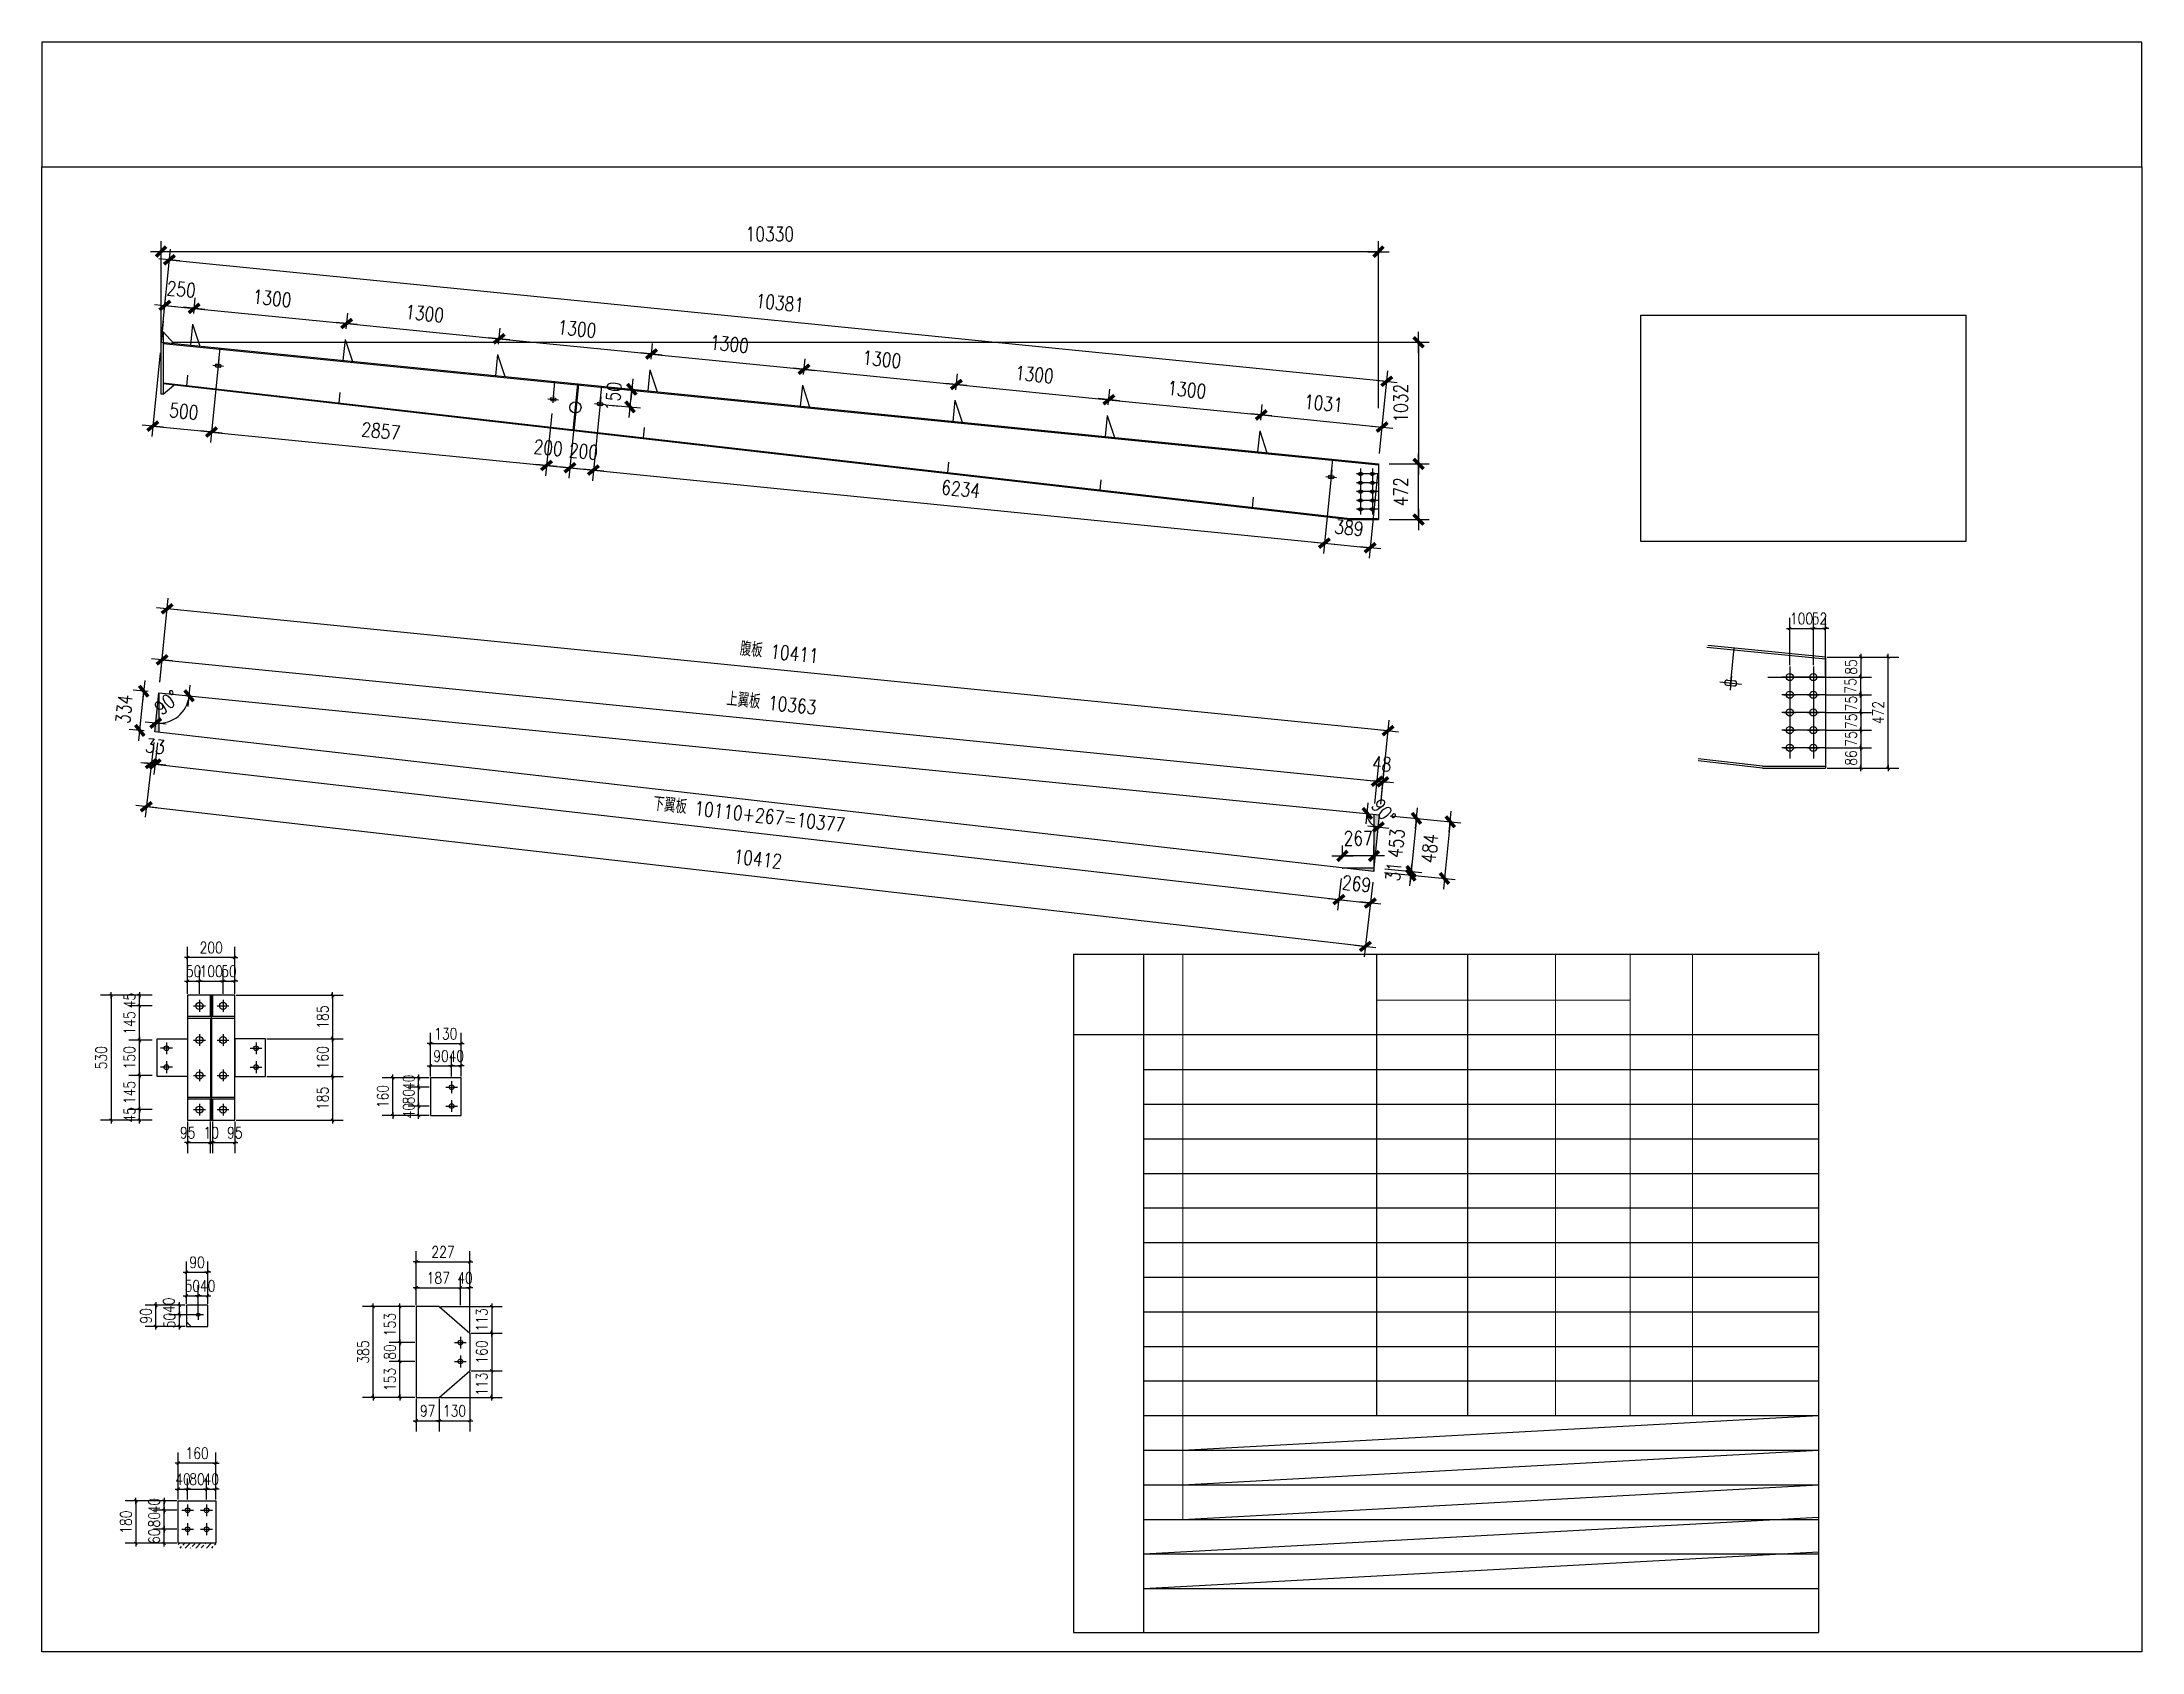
# Model space of a CAD drawing. Header units: millimetres. Extents: x 2287919 to 2522484, y -1845182 to -1736911.
# Drawn here: x 2433384 to 2451204, y -1812912 to -1799252 of the extents above; entities that cross this region are included whole.
import ezdxf

# ---------------------------------------------------------------- set-up
doc = ezdxf.new("R2010")
doc.units = ezdxf.units.MM
doc.header["$LTSCALE"] = 1000
doc.header["$PDMODE"] = 34
doc.layers.add('钢架', color=7, linetype='Continuous', lineweight=25)
doc.styles.add('DIM_FONT', font='simplex.shx', dxfattribs={"width": 0.8, "bigfont": 'hztxt.shx'})
doc.dimstyles.new('WGH(1)', dxfattribs={"dimscale": 1.2, "dimtxt": 100, "dimasz": 0.5, "dimexe": 75, "dimexo": 75, "dimgap": 75, "dimtad": 1, "dimdec": 0, "dimzin": 0, "dimdsep": 46, "dimtxsty": 'DIM_FONT', "dimblk1": '_DIMX', "dimblk2": '_DIMX', "dimsah": 1, "dimcen": 0.09, "dimclrd": 3, "dimclre": 3, "dimclrt": 7, "dimadec": 0, "dimazin": 0, "dimtfac": 1, "dimtdec": 0, "dimtix": 1, "dimtmove": 2, "dimatfit": 3, "dimldrblk": '_DIMX', "dimfxl": 1, "dimtolj": 1, "dimtzin": 0, "dimarcsym": 0})

msp = doc.modelspace()

# ---------------------------------------------------------------- blocks, each defined once
blk = doc.blocks.new('_DIMX')
blk.add_line((-150, 0), (150, 0))
at = {"const_width": 50}
blk.add_lwpolyline([(-70, -70), (70, 70)], dxfattribs=at)
blk = doc.blocks.new('*D705')
at = {"color": 3, "lineweight": -2}
for p, q in [((2434422, -1801531), (2434436, -1801397)), ((2434671, -1801556), (2434684, -1801422)), ((2434426, -1801487), (2434426, -1801487)), ((2434427, -1801487), (2434675, -1801512)), ((2434676, -1801512), (2434677, -1801512))]:
    blk.add_line(p, q, dxfattribs=at)
at = {"layer": 'Defpoints', "color": 0}
for p in [(2434675, -1801512), (2434413, -1801621), (2434662, -1801646)]:
    blk.add_point(p, dxfattribs=at)
at = {"color": 3, "lineweight": -2, "xscale": 0.6, "yscale": 0.6, "zscale": 0.6}
for p, rotation in [((2434427, -1801487), 354.2962499472079), ((2434675, -1801512), 174.2962499472078)]:
    blk.add_blockref('_DIMX', p, dxfattribs=dict(at, rotation=rotation))
at = {"color": 7, "insert": (2434566, -1801350), "char_height": 120, "attachment_point": 5, "rotation": 354.2962, "style": 'DIM_FONT'}
blk.add_mtext('\\A1;250', dxfattribs=at)
blk = doc.blocks.new('*D706')
at = {"color": 3, "lineweight": -2}
for p, q in [((2434671, -1801556), (2434684, -1801422)), ((2434676, -1801512), (2435968, -1801641)), ((2435965, -1801685), (2435978, -1801552))]:
    blk.add_line(p, q, dxfattribs=at)
at = {"layer": 'Defpoints', "color": 0}
for p in [(2434662, -1801646), (2435956, -1801775), (2435969, -1801641)]:
    blk.add_point(p, dxfattribs=at)
at = {"color": 3, "lineweight": -2, "xscale": 0.6, "yscale": 0.6, "zscale": 0.6}
for p, rotation in [((2434675, -1801512), 174.2962499472085), ((2435969, -1801641), 354.2962499472085)]:
    blk.add_blockref('_DIMX', p, dxfattribs=dict(at, rotation=rotation))
at = {"color": 7, "insert": (2435337, -1801427), "char_height": 120, "attachment_point": 5, "rotation": 354.2962, "style": 'DIM_FONT'}
blk.add_mtext('\\A1;1300', dxfattribs=at)
blk = doc.blocks.new('*D707')
at = {"color": 3, "lineweight": -2}
for p, q in [((2435965, -1801685), (2435978, -1801552)), ((2435970, -1801641), (2437262, -1801770)), ((2437258, -1801815), (2437272, -1801681))]:
    blk.add_line(p, q, dxfattribs=at)
at = {"layer": 'Defpoints', "color": 0}
for p in [(2435956, -1801775), (2437263, -1801770), (2437249, -1801904)]:
    blk.add_point(p, dxfattribs=at)
at = {"color": 3, "lineweight": -2, "xscale": 0.6, "yscale": 0.6, "zscale": 0.6}
for p, rotation in [((2435969, -1801641), 174.2962499472085), ((2437263, -1801770), 354.2962499472085)]:
    blk.add_blockref('_DIMX', p, dxfattribs=dict(at, rotation=rotation))
at = {"color": 7, "insert": (2436631, -1801556), "char_height": 120, "attachment_point": 5, "rotation": 354.2962, "style": 'DIM_FONT'}
blk.add_mtext('\\A1;1300', dxfattribs=at)
blk = doc.blocks.new('*D708')
at = {"color": 3, "lineweight": -2}
for p, q in [((2437258, -1801815), (2437272, -1801681)), ((2437263, -1801770), (2438556, -1801899)), ((2438552, -1801944), (2438565, -1801810))]:
    blk.add_line(p, q, dxfattribs=at)
at = {"layer": 'Defpoints', "color": 0}
for p in [(2437249, -1801904), (2438556, -1801899), (2438543, -1802033)]:
    blk.add_point(p, dxfattribs=at)
at = {"color": 3, "lineweight": -2, "xscale": 0.6, "yscale": 0.6, "zscale": 0.6}
for p, rotation in [((2437263, -1801770), 174.2962499472085), ((2438556, -1801899), 354.2962499472085)]:
    blk.add_blockref('_DIMX', p, dxfattribs=dict(at, rotation=rotation))
at = {"color": 7, "insert": (2437924, -1801686), "char_height": 120, "attachment_point": 5, "rotation": 354.2962, "style": 'DIM_FONT'}
blk.add_mtext('\\A1;1300', dxfattribs=at)
blk = doc.blocks.new('*D709')
at = {"color": 3, "lineweight": -2}
for p, q in [((2438552, -1801944), (2438565, -1801810)), ((2438557, -1801900), (2439849, -1802029)), ((2439845, -1802073), (2439859, -1801939))]:
    blk.add_line(p, q, dxfattribs=at)
at = {"layer": 'Defpoints', "color": 0}
for p in [(2438543, -1802033), (2439850, -1802029), (2439836, -1802163)]:
    blk.add_point(p, dxfattribs=at)
at = {"color": 3, "lineweight": -2, "xscale": 0.6, "yscale": 0.6, "zscale": 0.6}
for p, rotation in [((2438556, -1801899), 174.2962499472085), ((2439850, -1802029), 354.2962499472085)]:
    blk.add_blockref('_DIMX', p, dxfattribs=dict(at, rotation=rotation))
at = {"color": 7, "insert": (2439218, -1801815), "char_height": 120, "attachment_point": 5, "rotation": 354.2962, "style": 'DIM_FONT'}
blk.add_mtext('\\A1;1300', dxfattribs=at)
blk = doc.blocks.new('*D710')
at = {"color": 3, "lineweight": -2}
for p, q in [((2439845, -1802073), (2439859, -1801939)), ((2439850, -1802029), (2441143, -1802158)), ((2441139, -1802202), (2441152, -1802068))]:
    blk.add_line(p, q, dxfattribs=at)
at = {"layer": 'Defpoints', "color": 0}
for p in [(2439836, -1802163), (2441130, -1802292), (2441143, -1802158)]:
    blk.add_point(p, dxfattribs=at)
at = {"color": 3, "lineweight": -2, "xscale": 0.6, "yscale": 0.6, "zscale": 0.6}
for p, rotation in [((2439850, -1802029), 174.2962499472085), ((2441143, -1802158), 354.2962499472085)]:
    blk.add_blockref('_DIMX', p, dxfattribs=dict(at, rotation=rotation))
at = {"color": 7, "insert": (2440511, -1801944), "char_height": 120, "attachment_point": 5, "rotation": 354.2962, "style": 'DIM_FONT'}
blk.add_mtext('\\A1;1300', dxfattribs=at)
blk = doc.blocks.new('*D711')
at = {"color": 3, "lineweight": -2}
for p, q in [((2441139, -1802202), (2441152, -1802068)), ((2441144, -1802158), (2442436, -1802287)), ((2442432, -1802331), (2442446, -1802198))]:
    blk.add_line(p, q, dxfattribs=at)
at = {"layer": 'Defpoints', "color": 0}
for p in [(2441130, -1802292), (2442437, -1802287), (2442424, -1802421)]:
    blk.add_point(p, dxfattribs=at)
at = {"color": 3, "lineweight": -2, "xscale": 0.6, "yscale": 0.6, "zscale": 0.6}
for p, rotation in [((2441143, -1802158), 174.2962499472085), ((2442437, -1802287), 354.2962499472085)]:
    blk.add_blockref('_DIMX', p, dxfattribs=dict(at, rotation=rotation))
at = {"color": 7, "insert": (2441805, -1802073), "char_height": 120, "attachment_point": 5, "rotation": 354.2962, "style": 'DIM_FONT'}
blk.add_mtext('\\A1;1300', dxfattribs=at)
blk = doc.blocks.new('*D712')
at = {"color": 3, "lineweight": -2}
for p, q in [((2442432, -1802331), (2442446, -1802198)), ((2442437, -1802287), (2443730, -1802416)), ((2443726, -1802461), (2443739, -1802327))]:
    blk.add_line(p, q, dxfattribs=at)
at = {"layer": 'Defpoints', "color": 0}
for p in [(2442424, -1802421), (2443730, -1802416), (2443717, -1802550)]:
    blk.add_point(p, dxfattribs=at)
at = {"color": 3, "lineweight": -2, "xscale": 0.6, "yscale": 0.6, "zscale": 0.6}
for p, rotation in [((2442437, -1802287), 174.2962499472085), ((2443730, -1802416), 354.2962499472085)]:
    blk.add_blockref('_DIMX', p, dxfattribs=dict(at, rotation=rotation))
at = {"color": 7, "insert": (2443099, -1802202), "char_height": 120, "attachment_point": 5, "rotation": 354.2962, "style": 'DIM_FONT'}
blk.add_mtext('\\A1;1300', dxfattribs=at)
blk = doc.blocks.new('*D713')
at = {"color": 3, "lineweight": -2}
for p, q in [((2443726, -1802461), (2443739, -1802327)), ((2443731, -1802416), (2444756, -1802519)), ((2444734, -1802742), (2444765, -1802429))]:
    blk.add_line(p, q, dxfattribs=at)
at = {"layer": 'Defpoints', "color": 0}
for p in [(2443717, -1802550), (2444756, -1802519), (2444725, -1802832)]:
    blk.add_point(p, dxfattribs=at)
at = {"color": 3, "lineweight": -2, "xscale": 0.6, "yscale": 0.6, "zscale": 0.6}
for p, rotation in [((2443730, -1802416), 174.2962499472085), ((2444756, -1802519), 354.2962499472085)]:
    blk.add_blockref('_DIMX', p, dxfattribs=dict(at, rotation=rotation))
at = {"color": 7, "insert": (2444258, -1802318), "char_height": 120, "attachment_point": 5, "rotation": 354.2962, "style": 'DIM_FONT'}
blk.add_mtext('\\A1;1031', dxfattribs=at)
blk = doc.blocks.new('*D714')
at = {"color": 3, "lineweight": -2}
for p, q in [((2434485, -1801800), (2445155, -1801800)), ((2445065, -1801801), (2445065, -1802831)), ((2444815, -1802832), (2445155, -1802832))]:
    blk.add_line(p, q, dxfattribs=at)
at = {"layer": 'Defpoints', "color": 0}
for p in [(2434395, -1801800), (2444725, -1802832), (2445065, -1802832)]:
    blk.add_point(p, dxfattribs=at)
at = {"color": 3, "lineweight": -2, "xscale": 0.6, "yscale": 0.6, "zscale": 0.6}
for p, rotation in [((2445065, -1801800), 90), ((2445065, -1802832), 270)]:
    blk.add_blockref('_DIMX', p, dxfattribs=dict(at, rotation=rotation))
at = {"color": 7, "insert": (2444915, -1802316), "char_height": 120, "attachment_point": 5, "rotation": 90, "style": 'DIM_FONT'}
blk.add_mtext('\\A1;1032', dxfattribs=at)
blk = doc.blocks.new('*D715')
at = {"color": 3, "lineweight": -2}
for p, q in [((2434395, -1801710), (2434395, -1800941)), ((2444724, -1801031), (2434396, -1801031)), ((2444725, -1802360), (2444725, -1800941))]:
    blk.add_line(p, q, dxfattribs=at)
at = {"layer": 'Defpoints', "color": 0}
for p in [(2434395, -1801031), (2434395, -1801800), (2444725, -1802450)]:
    blk.add_point(p, dxfattribs=at)
at = {"color": 3, "lineweight": -2, "xscale": 0.6, "yscale": 0.6, "zscale": 0.6, "rotation": 180}
blk.add_blockref('_DIMX', (2434395, -1801031), dxfattribs=at)
at = {"color": 3, "lineweight": -2, "xscale": 0.6, "yscale": 0.6, "zscale": 0.6}
blk.add_blockref('_DIMX', (2444725, -1801031), dxfattribs=at)
at = {"color": 7, "insert": (2439560, -1800881), "char_height": 120, "attachment_point": 5, "style": 'DIM_FONT'}
blk.add_mtext('\\A1;10330', dxfattribs=at)
blk = doc.blocks.new('*D716')
at = {"color": 3, "lineweight": -2}
for p, q in [((2434404, -1801710), (2434474, -1801010)), ((2434466, -1801100), (2444794, -1802131)), ((2444734, -1802741), (2444804, -1802041))]:
    blk.add_line(p, q, dxfattribs=at)
at = {"layer": 'Defpoints', "color": 0}
for p in [(2434395, -1801800), (2444795, -1802131), (2444725, -1802831)]:
    blk.add_point(p, dxfattribs=at)
at = {"color": 3, "lineweight": -2, "xscale": 0.6, "yscale": 0.6, "zscale": 0.6}
for p, rotation in [((2434465, -1801100), 174.3009910536183), ((2444795, -1802131), 354.3009910536182)]:
    blk.add_blockref('_DIMX', p, dxfattribs=dict(at, rotation=rotation))
at = {"color": 7, "insert": (2439645, -1801466), "char_height": 120, "attachment_point": 5, "rotation": 354.301, "style": 'DIM_FONT'}
blk.add_mtext('\\A1;10381', dxfattribs=at)
blk = doc.blocks.new('*D717')
at = {"color": 3, "lineweight": -2}
for p, q in [((2434387, -1801890), (2434316, -1802600)), ((2434884, -1801939), (2434813, -1802650)), ((2434325, -1802511), (2434821, -1802560))]:
    blk.add_line(p, q, dxfattribs=at)
at = {"layer": 'Defpoints', "color": 0}
for p in [(2434395, -1801800), (2434893, -1801850), (2434822, -1802561)]:
    blk.add_point(p, dxfattribs=at)
at = {"color": 3, "lineweight": -2, "xscale": 0.6, "yscale": 0.6, "zscale": 0.6}
for p, rotation in [((2434324, -1802511), 174.2962499471653), ((2434822, -1802561), 354.2962499471653)]:
    blk.add_blockref('_DIMX', p, dxfattribs=dict(at, rotation=rotation))
at = {"color": 7, "insert": (2434588, -1802386), "char_height": 120, "attachment_point": 5, "rotation": 354.2962, "style": 'DIM_FONT'}
blk.add_mtext('\\A1;500', dxfattribs=at)
blk = doc.blocks.new('*D718')
at = {"color": 3, "lineweight": -2}
for p, q in [((2434884, -1801939), (2434813, -1802650)), ((2437709, -1802403), (2437656, -1802934)), ((2434823, -1802561), (2437665, -1802844))]:
    blk.add_line(p, q, dxfattribs=at)
at = {"layer": 'Defpoints', "color": 0}
for p in [(2434893, -1801850), (2437718, -1802314), (2437665, -1802845)]:
    blk.add_point(p, dxfattribs=at)
at = {"color": 3, "lineweight": -2, "xscale": 0.6, "yscale": 0.6, "zscale": 0.6}
for p, rotation in [((2434822, -1802561), 174.2962499471659), ((2437665, -1802845), 354.296249947166)]:
    blk.add_blockref('_DIMX', p, dxfattribs=dict(at, rotation=rotation))
at = {"color": 7, "insert": (2436259, -1802553), "char_height": 120, "attachment_point": 5, "rotation": 354.2962, "style": 'DIM_FONT'}
blk.add_mtext('\\A1;2857', dxfattribs=at)
blk = doc.blocks.new('*D719')
at = {"color": 3, "lineweight": -2}
for p, q in [((2437926, -1802243), (2437855, -1802954)), ((2437709, -1802403), (2437656, -1802934)), ((2437666, -1802845), (2437864, -1802864))]:
    blk.add_line(p, q, dxfattribs=at)
at = {"layer": 'Defpoints', "color": 0}
for p in [(2437718, -1802314), (2437935, -1802154), (2437864, -1802864)]:
    blk.add_point(p, dxfattribs=at)
at = {"color": 3, "lineweight": -2, "xscale": 0.6, "yscale": 0.6, "zscale": 0.6}
for p, rotation in [((2437665, -1802845), 174.2962499471659), ((2437864, -1802864), 354.296249947166)]:
    blk.add_blockref('_DIMX', p, dxfattribs=dict(at, rotation=rotation))
at = {"color": 7, "insert": (2437680, -1802695), "char_height": 120, "attachment_point": 5, "rotation": 354.2962, "style": 'DIM_FONT'}
blk.add_mtext('\\A1;200', dxfattribs=at)
blk = doc.blocks.new('*D720')
at = {"color": 3, "lineweight": -2}
for p, q in [((2437926, -1802243), (2437855, -1802954)), ((2438125, -1802263), (2438054, -1802974)), ((2437864, -1802864), (2437863, -1802864)), ((2437864, -1802864), (2438063, -1802884)), ((2438064, -1802884), (2438064, -1802884))]:
    blk.add_line(p, q, dxfattribs=at)
at = {"layer": 'Defpoints', "color": 0}
for p in [(2437935, -1802154), (2438134, -1802173), (2438063, -1802884)]:
    blk.add_point(p, dxfattribs=at)
at = {"color": 3, "lineweight": -2, "xscale": 0.6, "yscale": 0.6, "zscale": 0.6}
for p, rotation in [((2437864, -1802864), 354.296249947166), ((2438063, -1802884), 174.2962499471659)]:
    blk.add_blockref('_DIMX', p, dxfattribs=dict(at, rotation=rotation))
at = {"color": 7, "insert": (2437979, -1802725), "char_height": 120, "attachment_point": 5, "rotation": 354.2962, "style": 'DIM_FONT'}
blk.add_mtext('\\A1;200', dxfattribs=at)
blk = doc.blocks.new('*D721')
at = {"color": 3, "lineweight": -2}
for p, q in [((2438125, -1802263), (2438054, -1802974)), ((2438064, -1802884), (2444266, -1803504)), ((2444328, -1802883), (2444258, -1803593))]:
    blk.add_line(p, q, dxfattribs=at)
at = {"layer": 'Defpoints', "color": 0}
for p in [(2438134, -1802173), (2444337, -1802793), (2444266, -1803504)]:
    blk.add_point(p, dxfattribs=at)
at = {"color": 3, "lineweight": -2, "xscale": 0.6, "yscale": 0.6, "zscale": 0.6}
for p, rotation in [((2438063, -1802884), 174.2962499471659), ((2444266, -1803504), 354.296249947166)]:
    blk.add_blockref('_DIMX', p, dxfattribs=dict(at, rotation=rotation))
at = {"color": 7, "insert": (2441180, -1803045), "char_height": 120, "attachment_point": 5, "rotation": 354.2962, "style": 'DIM_FONT'}
blk.add_mtext('\\A1;6234', dxfattribs=at)
blk = doc.blocks.new('*D722')
at = {"color": 3, "lineweight": -2}
for p, q in [((2444328, -1802883), (2444258, -1803593)), ((2444716, -1802920), (2444645, -1803632)), ((2444266, -1803504), (2444265, -1803504)), ((2444266, -1803504), (2444654, -1803543)), ((2444654, -1803543), (2444655, -1803543))]:
    blk.add_line(p, q, dxfattribs=at)
at = {"layer": 'Defpoints', "color": 0}
for p in [(2444337, -1802793), (2444725, -1802831), (2444654, -1803543)]:
    blk.add_point(p, dxfattribs=at)
at = {"color": 3, "lineweight": -2, "xscale": 0.6, "yscale": 0.6, "zscale": 0.6}
for p, rotation in [((2444266, -1803504), 354.296249947166), ((2444654, -1803543), 174.2962499471659)]:
    blk.add_blockref('_DIMX', p, dxfattribs=dict(at, rotation=rotation))
at = {"color": 7, "insert": (2444475, -1803374), "char_height": 120, "attachment_point": 5, "rotation": 354.2962, "style": 'DIM_FONT'}
blk.add_mtext('\\A1;389', dxfattribs=at)
blk = doc.blocks.new('*D723')
at = {"color": 3, "lineweight": -2}
for p, q in [((2444815, -1802832), (2445155, -1802832)), ((2445065, -1803303), (2445065, -1802832)), ((2444815, -1803304), (2445155, -1803304))]:
    blk.add_line(p, q, dxfattribs=at)
at = {"layer": 'Defpoints', "color": 0}
for p in [(2444725, -1802832), (2445065, -1802832), (2444725, -1803304)]:
    blk.add_point(p, dxfattribs=at)
at = {"color": 3, "lineweight": -2, "xscale": 0.6, "yscale": 0.6, "zscale": 0.6}
for p, rotation in [((2445065, -1802832), 90), ((2445065, -1803304), 270)]:
    blk.add_blockref('_DIMX', p, dxfattribs=dict(at, rotation=rotation))
at = {"color": 7, "insert": (2444915, -1803068), "char_height": 120, "attachment_point": 5, "rotation": 90, "style": 'DIM_FONT'}
blk.add_mtext('\\A1;472', dxfattribs=at)
blk = doc.blocks.new('*D724')
at = {"color": 3, "lineweight": -2}
for p, q in [((2434285, -1804764), (2434158, -1804752)), ((2434214, -1805093), (2434247, -1804760)), ((2434247, -1804760), (2434247, -1804759)), ((2434252, -1805097), (2434125, -1805084)), ((2434214, -1805093), (2434214, -1805094))]:
    blk.add_line(p, q, dxfattribs=at)
at = {"layer": 'Defpoints', "color": 0}
for p in [(2434247, -1804760), (2434375, -1804773), (2434342, -1805106)]:
    blk.add_point(p, dxfattribs=at)
at = {"color": 3, "lineweight": -2, "xscale": 0.6, "yscale": 0.6, "zscale": 0.6}
for p, rotation in [((2434247, -1804760), 264.2962499471183), ((2434214, -1805093), 84.29624994711833)]:
    blk.add_blockref('_DIMX', p, dxfattribs=dict(at, rotation=rotation))
at = {"color": 7, "insert": (2434081, -1804912), "char_height": 120, "attachment_point": 5, "rotation": 84.2962, "style": 'DIM_FONT'}
blk.add_mtext('\\A1;334', dxfattribs=at)
blk = doc.blocks.new('*D725')
at = {"color": 3, "lineweight": -2}
for p, q in [((2444824, -1805817), (2445423, -1805877)), ((2445333, -1805868), (2445285, -1806349)), ((2444776, -1806298), (2445375, -1806358))]:
    blk.add_line(p, q, dxfattribs=at)
at = {"layer": 'Defpoints', "color": 0}
for p in [(2444735, -1805808), (2444686, -1806289), (2445285, -1806349)]:
    blk.add_point(p, dxfattribs=at)
at = {"color": 3, "lineweight": -2, "xscale": 0.6, "yscale": 0.6, "zscale": 0.6}
for p, rotation in [((2445334, -1805868), 84.29624994717204), ((2445285, -1806349), 264.296249947172)]:
    blk.add_blockref('_DIMX', p, dxfattribs=dict(at, rotation=rotation))
at = {"color": 7, "insert": (2445160, -1806094), "char_height": 120, "attachment_point": 5, "rotation": 84.2962, "style": 'DIM_FONT'}
blk.add_mtext('\\A1;484', dxfattribs=at)
blk = doc.blocks.new('*D726')
at = {"color": 3, "lineweight": -2}
for p, q in [((2434384, -1804684), (2434412, -1804404)), ((2434403, -1804494), (2444714, -1805524)), ((2444695, -1805714), (2444723, -1805434))]:
    blk.add_line(p, q, dxfattribs=at)
at = {"layer": 'Defpoints', "color": 0}
for p in [(2434375, -1804773), (2444714, -1805524), (2444686, -1805803)]:
    blk.add_point(p, dxfattribs=at)
at = {"color": 3, "lineweight": -2, "xscale": 0.6, "yscale": 0.6, "zscale": 0.6}
for p, rotation in [((2434403, -1804494), 174.2962499471587), ((2444714, -1805524), 354.2962499471587)]:
    blk.add_blockref('_DIMX', p, dxfattribs=dict(at, rotation=rotation))
at = {"color": 7, "insert": (2439574, -1804860), "char_height": 120, "attachment_point": 5, "rotation": 354.2962, "style": 'DIM_FONT'}
blk.add_mtext('\\A1;上翼板 10363', dxfattribs=at)
blk = doc.blocks.new('*D727')
at = {"color": 3, "lineweight": -2}
for p, q in [((2444695, -1805714), (2444723, -1805434)), ((2444744, -1805718), (2444771, -1805439)), ((2444714, -1805524), (2444713, -1805524)), ((2444714, -1805524), (2444762, -1805529)), ((2444763, -1805529), (2444764, -1805529))]:
    blk.add_line(p, q, dxfattribs=at)
at = {"layer": 'Defpoints', "color": 0}
for p in [(2444762, -1805529), (2444686, -1805803), (2444735, -1805808)]:
    blk.add_point(p, dxfattribs=at)
at = {"color": 3, "lineweight": -2, "xscale": 0.6, "yscale": 0.6, "zscale": 0.6}
for p, rotation in [((2444714, -1805524), 354.2962499471708), ((2444762, -1805529), 174.2962499471708)]:
    blk.add_blockref('_DIMX', p, dxfattribs=dict(at, rotation=rotation))
at = {"color": 7, "insert": (2444753, -1805377), "char_height": 120, "attachment_point": 5, "rotation": 354.2962, "style": 'DIM_FONT'}
blk.add_mtext('\\A1;48', dxfattribs=at)
blk = doc.blocks.new('*D728')
at = {"color": 3, "lineweight": -2}
for p, q in [((2434332, -1805194), (2434301, -1805464)), ((2434365, -1805198), (2434334, -1805467)), ((2434310, -1805374), (2434310, -1805374)), ((2434311, -1805374), (2434344, -1805378)), ((2434345, -1805378), (2434345, -1805378))]:
    blk.add_line(p, q, dxfattribs=at)
at = {"layer": 'Defpoints', "color": 0}
for p in [(2434342, -1805105), (2434375, -1805109), (2434344, -1805378)]:
    blk.add_point(p, dxfattribs=at)
at = {"color": 3, "lineweight": -2, "xscale": 0.6, "yscale": 0.6, "zscale": 0.6}
for p, rotation in [((2434311, -1805374), 353.4687182791641), ((2434344, -1805378), 173.4687182791641)]:
    blk.add_blockref('_DIMX', p, dxfattribs=dict(at, rotation=rotation))
at = {"color": 7, "insert": (2434345, -1805227), "char_height": 120, "attachment_point": 5, "rotation": 353.4687, "style": 'DIM_FONT'}
blk.add_mtext('\\A1;33', dxfattribs=at)
blk = doc.blocks.new('*D729')
at = {"color": 3, "lineweight": -2}
for p, q in [((2434365, -1805198), (2434334, -1805467)), ((2434345, -1805378), (2444388, -1806528)), ((2444409, -1806348), (2444378, -1806617))]:
    blk.add_line(p, q, dxfattribs=at)
at = {"layer": 'Defpoints', "color": 0}
for p in [(2434375, -1805109), (2444419, -1806259), (2444389, -1806528)]:
    blk.add_point(p, dxfattribs=at)
at = {"color": 3, "lineweight": -2, "xscale": 0.6, "yscale": 0.6, "zscale": 0.6}
for p, rotation in [((2434344, -1805378), 173.4687182791215), ((2444389, -1806528), 353.4687182791214)]:
    blk.add_blockref('_DIMX', p, dxfattribs=dict(at, rotation=rotation))
at = {"color": 7, "insert": (2439383, -1805804), "char_height": 120, "attachment_point": 5, "rotation": 353.4687, "style": 'DIM_FONT'}
blk.add_mtext('\\A1;下翼板 10110+267=10377', dxfattribs=at)
blk = doc.blocks.new('*D730')
at = {"color": 3, "lineweight": -2}
for p, q in [((2444409, -1806348), (2444378, -1806617)), ((2444676, -1806379), (2444645, -1806648)), ((2444388, -1806528), (2444387, -1806528)), ((2444389, -1806528), (2444656, -1806558)), ((2444656, -1806559), (2444657, -1806559))]:
    blk.add_line(p, q, dxfattribs=at)
at = {"layer": 'Defpoints', "color": 0}
for p in [(2444419, -1806259), (2444686, -1806289), (2444656, -1806558)]:
    blk.add_point(p, dxfattribs=at)
at = {"color": 3, "lineweight": -2, "xscale": 0.6, "yscale": 0.6, "zscale": 0.6}
for p, rotation in [((2444389, -1806528), 353.4687182791214), ((2444656, -1806558), 173.4687182791215)]:
    blk.add_blockref('_DIMX', p, dxfattribs=dict(at, rotation=rotation))
at = {"color": 7, "insert": (2444539, -1806394), "char_height": 120, "attachment_point": 5, "rotation": 353.4687, "style": 'DIM_FONT'}
blk.add_mtext('\\A1;269', dxfattribs=at)
blk = doc.blocks.new('*D731')
at = {"color": 3, "lineweight": -2}
for p, q in [((2434332, -1805194), (2434259, -1805830)), ((2444613, -1806925), (2434270, -1805740)), ((2444676, -1806379), (2444604, -1807014))]:
    blk.add_line(p, q, dxfattribs=at)
at = {"layer": 'Defpoints', "color": 0}
for p in [(2434342, -1805105), (2434269, -1805740), (2444686, -1806289)]:
    blk.add_point(p, dxfattribs=at)
at = {"color": 3, "lineweight": -2, "xscale": 0.6, "yscale": 0.6, "zscale": 0.6}
for p, rotation in [((2434269, -1805740), 173.468718279122), ((2444614, -1806925), 353.468718279122)]:
    blk.add_blockref('_DIMX', p, dxfattribs=dict(at, rotation=rotation))
at = {"color": 7, "insert": (2439458, -1806183), "char_height": 120, "attachment_point": 5, "rotation": 353.4687, "style": 'DIM_FONT'}
blk.add_mtext('\\A1;10412', dxfattribs=at)
blk = doc.blocks.new('*D732')
at = {"color": 3, "lineweight": -2}
for p, q in [((2444419, -1806158), (2444418, -1806158)), ((2444419, -1806169), (2444419, -1806068)), ((2444686, -1806158), (2444419, -1806158)), ((2444686, -1806169), (2444686, -1806068)), ((2444687, -1806158), (2444688, -1806158))]:
    blk.add_line(p, q, dxfattribs=at)
at = {"layer": 'Defpoints', "color": 0}
for p in [(2444419, -1806158), (2444419, -1806259), (2444686, -1806259)]:
    blk.add_point(p, dxfattribs=at)
at = {"color": 3, "lineweight": -2, "xscale": 0.6, "yscale": 0.6, "zscale": 0.6}
for p, rotation in [((2444419, -1806158), 9.994575031030957e-11), ((2444686, -1806158), 180.0000000001)]:
    blk.add_blockref('_DIMX', p, dxfattribs=dict(at, rotation=rotation))
at = {"color": 7, "insert": (2444553, -1806008), "char_height": 120, "attachment_point": 5, "style": 'DIM_FONT'}
blk.add_mtext('\\A1;267', dxfattribs=at)
blk = doc.blocks.new('*D733')
at = {"color": 3, "lineweight": -2}
for p, q in [((2434384, -1804684), (2434455, -1803971)), ((2444805, -1805095), (2434447, -1804061)), ((2444744, -1805718), (2444815, -1805006))]:
    blk.add_line(p, q, dxfattribs=at)
at = {"layer": 'Defpoints', "color": 0}
for p in [(2434446, -1804061), (2434375, -1804773), (2444735, -1805808)]:
    blk.add_point(p, dxfattribs=at)
at = {"color": 3, "lineweight": -2, "xscale": 0.6, "yscale": 0.6, "zscale": 0.6}
for p, rotation in [((2434446, -1804061), 174.2962499471564), ((2444806, -1805095), 354.2962499471564)]:
    blk.add_blockref('_DIMX', p, dxfattribs=dict(at, rotation=rotation))
at = {"color": 7, "insert": (2439641, -1804429), "char_height": 120, "attachment_point": 5, "rotation": 354.2962, "style": 'DIM_FONT'}
blk.add_mtext('\\A1;腹板 10411', dxfattribs=at)
blk = doc.blocks.new('*D734')
at = {"color": 3, "lineweight": -2}
for p, q in [((2444824, -1805817), (2445137, -1805848)), ((2445047, -1805840), (2445002, -1806290)), ((2444779, -1806268), (2445092, -1806299))]:
    blk.add_line(p, q, dxfattribs=at)
at = {"layer": 'Defpoints', "color": 0}
for p in [(2444735, -1805808), (2444690, -1806259), (2445002, -1806290)]:
    blk.add_point(p, dxfattribs=at)
at = {"color": 3, "lineweight": -2, "xscale": 0.6, "yscale": 0.6, "zscale": 0.6}
for p, rotation in [((2445047, -1805839), 84.2962499472315), ((2445002, -1806290), 264.2962499472315)]:
    blk.add_blockref('_DIMX', p, dxfattribs=dict(at, rotation=rotation))
at = {"color": 7, "insert": (2444876, -1806050), "char_height": 120, "attachment_point": 5, "rotation": 84.2962, "style": 'DIM_FONT'}
blk.add_mtext('\\A1;453', dxfattribs=at)
blk = doc.blocks.new('*D735')
at = {"color": 3, "lineweight": -2}
for p, q in [((2444776, -1806298), (2445089, -1806330)), ((2444779, -1806268), (2445092, -1806299)), ((2445002, -1806290), (2444999, -1806321)), ((2444999, -1806321), (2444999, -1806322)), ((2445002, -1806290), (2445002, -1806289))]:
    blk.add_line(p, q, dxfattribs=at)
at = {"layer": 'Defpoints', "color": 0}
for p in [(2444686, -1806289), (2444690, -1806259), (2444999, -1806321)]:
    blk.add_point(p, dxfattribs=at)
at = {"color": 3, "lineweight": -2, "xscale": 0.6, "yscale": 0.6, "zscale": 0.6}
for p, rotation in [((2444999, -1806321), 84.29624994728374), ((2445002, -1806290), 264.2962499472837)]:
    blk.add_blockref('_DIMX', p, dxfattribs=dict(at, rotation=rotation))
at = {"color": 7, "insert": (2444852, -1806290), "char_height": 120, "attachment_point": 5, "rotation": 84.2962, "style": 'DIM_FONT'}
blk.add_mtext('\\A1;31', dxfattribs=at)
blk = doc.blocks.new('*D736')
at = {"color": 3, "lineweight": -2}
blk.add_arc((2434375, -1804773), 259, 264.4292, 354.1633, dxfattribs=at)
at = {"layer": 'Defpoints', "color": 0}
for p in [(2434375, -1804773), (2434375, -1804773), (2434342, -1805106), (2434481, -1805009), (2444735, -1805808)]:
    blk.add_point(p, dxfattribs=at)
at = {"color": 3, "lineweight": -2, "xscale": 0.6, "yscale": 0.6, "zscale": 0.6}
for p, rotation in [((2434632, -1804799), 84.22978583323601), ((2434349, -1805031), 174.3627140610483)]:
    blk.add_blockref('_DIMX', p, dxfattribs=dict(at, rotation=rotation))
at = {"color": 7, "insert": (2434444, -1804857), "char_height": 120, "attachment_point": 5, "rotation": 39.2962, "style": 'DIM_FONT'}
blk.add_mtext('\\A1;90°', dxfattribs=at)
blk = doc.blocks.new('*D737')
at = {"color": 3, "lineweight": -2}
blk.add_arc((2444735, -1805808), 105, 174.6224, 263.9701, dxfattribs=at)
at = {"layer": 'Defpoints', "color": 0}
for p in [(2434375, -1804773), (2444638, -1805851), (2444735, -1805808), (2444735, -1805808), (2444686, -1806289)]:
    blk.add_point(p, dxfattribs=at)
at = {"color": 3, "lineweight": -2, "xscale": 0.6, "yscale": 0.6, "zscale": 0.6}
for p, rotation in [((2444630, -1805797), 84.45933675679153), ((2444724, -1805913), 354.1331631375667)]:
    blk.add_blockref('_DIMX', p, dxfattribs=dict(at, rotation=rotation))
at = {"color": 7, "insert": (2444769, -1805780), "char_height": 120, "attachment_point": 5, "rotation": 309.2962, "style": 'DIM_FONT'}
blk.add_mtext('\\A1;90°', dxfattribs=at)
blk = doc.blocks.new('*D749')
at = {"color": 3, "lineweight": -2}
for p, q in [((2434318, -1808310), (2434120, -1808310)), ((2434210, -1808309.82), (2434210, -1808309.64)), ((2434210, -1808400), (2434210, -1808310)), ((2434318, -1808400), (2434120, -1808400)), ((2434210, -1808400.18), (2434210, -1808400.36))]:
    blk.add_line(p, q, dxfattribs=at)
at = {"layer": 'Defpoints', "color": 0}
for p in [(2434210, -1808310), (2434330, -1808310), (2434330, -1808400)]:
    blk.add_point(p, dxfattribs=at)
at = {"color": 3, "lineweight": -2, "xscale": 0.18, "yscale": 0.18, "zscale": 0.18}
for p, rotation in [((2434210, -1808310), 270), ((2434210, -1808400), 90)]:
    blk.add_blockref('_DIMX', p, dxfattribs=dict(at, rotation=rotation))
at = {"color": 7, "insert": (2434126, -1808355), "char_height": 96, "attachment_point": 5, "rotation": 90, "style": 'DIM_FONT'}
blk.add_mtext('\\A1;45', dxfattribs=at)
blk = doc.blocks.new('*D744')
at = {"color": 3, "lineweight": -2}
for p, q in [((2434318, -1808020), (2434120, -1808020)), ((2434210, -1808309.82), (2434210, -1808020.18)), ((2434318, -1808310), (2434120, -1808310))]:
    blk.add_line(p, q, dxfattribs=at)
at = {"layer": 'Defpoints', "color": 0}
for p in [(2434210, -1808020), (2434330, -1808020), (2434330, -1808310)]:
    blk.add_point(p, dxfattribs=at)
at = {"color": 3, "lineweight": -2, "xscale": 0.18, "yscale": 0.18, "zscale": 0.18}
for p, rotation in [((2434210, -1808020), 90), ((2434210, -1808310), 270)]:
    blk.add_blockref('_DIMX', p, dxfattribs=dict(at, rotation=rotation))
at = {"color": 7, "insert": (2434126, -1808165), "char_height": 96, "attachment_point": 5, "rotation": 90, "style": 'DIM_FONT'}
blk.add_mtext('\\A1;145', dxfattribs=at)
blk = doc.blocks.new('*D745')
at = {"color": 3, "lineweight": -2}
for p, q in [((2434318, -1807720), (2434120, -1807720)), ((2434210, -1808019.82), (2434210, -1807720.18)), ((2434318, -1808020), (2434120, -1808020))]:
    blk.add_line(p, q, dxfattribs=at)
at = {"layer": 'Defpoints', "color": 0}
for p in [(2434210, -1807720), (2434330, -1807720), (2434330, -1808020)]:
    blk.add_point(p, dxfattribs=at)
at = {"color": 3, "lineweight": -2, "xscale": 0.18, "yscale": 0.18, "zscale": 0.18}
for p, rotation in [((2434210, -1807720), 90), ((2434210, -1808020), 270)]:
    blk.add_blockref('_DIMX', p, dxfattribs=dict(at, rotation=rotation))
at = {"color": 7, "insert": (2434126, -1807870), "char_height": 96, "attachment_point": 5, "rotation": 90, "style": 'DIM_FONT'}
blk.add_mtext('\\A1;150', dxfattribs=at)
blk = doc.blocks.new('*D746')
at = {"color": 3, "lineweight": -2}
for p, q in [((2434318, -1807430), (2434120, -1807430)), ((2434210, -1807719.82), (2434210, -1807430.18)), ((2434318, -1807720), (2434120, -1807720))]:
    blk.add_line(p, q, dxfattribs=at)
at = {"layer": 'Defpoints', "color": 0}
for p in [(2434210, -1807430), (2434330, -1807430), (2434330, -1807720)]:
    blk.add_point(p, dxfattribs=at)
at = {"color": 3, "lineweight": -2, "xscale": 0.18, "yscale": 0.18, "zscale": 0.18}
for p, rotation in [((2434210, -1807430), 90), ((2434210, -1807720), 270)]:
    blk.add_blockref('_DIMX', p, dxfattribs=dict(at, rotation=rotation))
at = {"color": 7, "insert": (2434126, -1807575), "char_height": 96, "attachment_point": 5, "rotation": 90, "style": 'DIM_FONT'}
blk.add_mtext('\\A1;145', dxfattribs=at)
blk = doc.blocks.new('*D750')
at = {"color": 3, "lineweight": -2}
for p, q in [((2434318, -1807340), (2434120, -1807340)), ((2434318, -1807430), (2434120, -1807430)), ((2434210, -1807339.82), (2434210, -1807339.64)), ((2434210, -1807430), (2434210, -1807340)), ((2434210, -1807430.18), (2434210, -1807430.36))]:
    blk.add_line(p, q, dxfattribs=at)
at = {"layer": 'Defpoints', "color": 0}
for p in [(2434210, -1807340), (2434330, -1807340), (2434330, -1807430)]:
    blk.add_point(p, dxfattribs=at)
at = {"color": 3, "lineweight": -2, "xscale": 0.18, "yscale": 0.18, "zscale": 0.18}
for p, rotation in [((2434210, -1807340), 270), ((2434210, -1807430), 90)]:
    blk.add_blockref('_DIMX', p, dxfattribs=dict(at, rotation=rotation))
at = {"color": 7, "insert": (2434126, -1807385), "char_height": 96, "attachment_point": 5, "rotation": 90, "style": 'DIM_FONT'}
blk.add_mtext('\\A1;45', dxfattribs=at)
blk = doc.blocks.new('*D747')
at = {"color": 3, "lineweight": -2}
for p, q in [((2434619.82, -1807220), (2434619.64, -1807220)), ((2434620, -1807328), (2434620, -1807130)), ((2434620, -1807220), (2434720, -1807220)), ((2434720, -1807328), (2434720, -1807130)), ((2434720.18, -1807220), (2434720.36, -1807220))]:
    blk.add_line(p, q, dxfattribs=at)
at = {"layer": 'Defpoints', "color": 0}
for p in [(2434720, -1807220), (2434620, -1807340), (2434720, -1807340)]:
    blk.add_point(p, dxfattribs=at)
at = {"color": 3, "lineweight": -2, "xscale": 0.18, "yscale": 0.18, "zscale": 0.18}
blk.add_blockref('_DIMX', (2434620, -1807220), dxfattribs=at)
at = {"color": 3, "lineweight": -2, "xscale": 0.18, "yscale": 0.18, "zscale": 0.18, "rotation": 180}
blk.add_blockref('_DIMX', (2434720, -1807220), dxfattribs=at)
at = {"color": 7, "insert": (2434670, -1807136), "char_height": 96, "attachment_point": 5, "style": 'DIM_FONT'}
blk.add_mtext('\\A1;50', dxfattribs=at)
blk = doc.blocks.new('*D748')
at = {"color": 3, "lineweight": -2}
for p, q in [((2434719.82, -1807220), (2434719.64, -1807220)), ((2434720, -1807328), (2434720, -1807130)), ((2434720, -1807220), (2434920, -1807220)), ((2434920, -1807328), (2434920, -1807130)), ((2434920.18, -1807220), (2434920.36, -1807220))]:
    blk.add_line(p, q, dxfattribs=at)
at = {"layer": 'Defpoints', "color": 0}
for p in [(2434920, -1807220), (2434720, -1807340), (2434920, -1807340)]:
    blk.add_point(p, dxfattribs=at)
at = {"color": 3, "lineweight": -2, "xscale": 0.18, "yscale": 0.18, "zscale": 0.18}
blk.add_blockref('_DIMX', (2434720, -1807220), dxfattribs=at)
at = {"color": 3, "lineweight": -2, "xscale": 0.18, "yscale": 0.18, "zscale": 0.18, "rotation": 180}
blk.add_blockref('_DIMX', (2434920, -1807220), dxfattribs=at)
at = {"color": 7, "insert": (2434820, -1807136), "char_height": 96, "attachment_point": 5, "style": 'DIM_FONT'}
blk.add_mtext('\\A1;100', dxfattribs=at)
blk = doc.blocks.new('*D751')
at = {"color": 3, "lineweight": -2}
for p, q in [((2434919.82, -1807220), (2434919.64, -1807220)), ((2434920, -1807328), (2434920, -1807130)), ((2434920, -1807220), (2435020, -1807220)), ((2435020, -1807328), (2435020, -1807130)), ((2435020.18, -1807220), (2435020.36, -1807220))]:
    blk.add_line(p, q, dxfattribs=at)
at = {"layer": 'Defpoints', "color": 0}
for p in [(2435020, -1807220), (2434920, -1807340), (2435020, -1807340)]:
    blk.add_point(p, dxfattribs=at)
at = {"color": 3, "lineweight": -2, "xscale": 0.18, "yscale": 0.18, "zscale": 0.18}
blk.add_blockref('_DIMX', (2434920, -1807220), dxfattribs=at)
at = {"color": 3, "lineweight": -2, "xscale": 0.18, "yscale": 0.18, "zscale": 0.18, "rotation": 180}
blk.add_blockref('_DIMX', (2435020, -1807220), dxfattribs=at)
at = {"color": 7, "insert": (2434970, -1807136), "char_height": 96, "attachment_point": 5, "style": 'DIM_FONT'}
blk.add_mtext('\\A1;50', dxfattribs=at)
blk = doc.blocks.new('*D752')
at = {"color": 3, "lineweight": -2}
for p, q in [((2434620, -1807328), (2434620, -1806930)), ((2435020, -1807328), (2435020, -1806930)), ((2435019.82, -1807020), (2434620.18, -1807020))]:
    blk.add_line(p, q, dxfattribs=at)
at = {"layer": 'Defpoints', "color": 0}
for p in [(2434620, -1807020), (2434620, -1807340), (2435020, -1807340)]:
    blk.add_point(p, dxfattribs=at)
at = {"color": 3, "lineweight": -2, "xscale": 0.18, "yscale": 0.18, "zscale": 0.18, "rotation": 180}
blk.add_blockref('_DIMX', (2434620, -1807020), dxfattribs=at)
at = {"color": 3, "lineweight": -2, "xscale": 0.18, "yscale": 0.18, "zscale": 0.18}
blk.add_blockref('_DIMX', (2435020, -1807020), dxfattribs=at)
at = {"color": 7, "insert": (2434820, -1806936), "char_height": 96, "attachment_point": 5, "style": 'DIM_FONT'}
blk.add_mtext('\\A1;200', dxfattribs=at)
blk = doc.blocks.new('*D753')
at = {"color": 3, "lineweight": -2}
for p, q in [((2434318, -1807340), (2433880, -1807340)), ((2433970, -1807340.18), (2433970, -1808399.82)), ((2434318, -1808400), (2433880, -1808400))]:
    blk.add_line(p, q, dxfattribs=at)
at = {"layer": 'Defpoints', "color": 0}
for p in [(2434330, -1807340), (2433970, -1808400), (2434330, -1808400)]:
    blk.add_point(p, dxfattribs=at)
at = {"color": 3, "lineweight": -2, "xscale": 0.18, "yscale": 0.18, "zscale": 0.18}
for p, rotation in [((2433970, -1807340), 90), ((2433970, -1808400), 270)]:
    blk.add_blockref('_DIMX', p, dxfattribs=dict(at, rotation=rotation))
at = {"color": 7, "insert": (2433886, -1807870), "char_height": 96, "attachment_point": 5, "rotation": 90, "style": 'DIM_FONT'}
blk.add_mtext('\\A1;530', dxfattribs=at)
blk = doc.blocks.new('*D754')
at = {"color": 3, "lineweight": -2}
for p, q in [((2434620, -1808412), (2434620, -1808680)), ((2434810, -1808412), (2434810, -1808680)), ((2434620.18, -1808590), (2434809.82, -1808590))]:
    blk.add_line(p, q, dxfattribs=at)
at = {"layer": 'Defpoints', "color": 0}
for p in [(2434620, -1808400), (2434810, -1808400), (2434810, -1808590)]:
    blk.add_point(p, dxfattribs=at)
at = {"color": 3, "lineweight": -2, "xscale": 0.18, "yscale": 0.18, "zscale": 0.18, "rotation": 180}
blk.add_blockref('_DIMX', (2434620, -1808590), dxfattribs=at)
at = {"color": 3, "lineweight": -2, "xscale": 0.18, "yscale": 0.18, "zscale": 0.18}
blk.add_blockref('_DIMX', (2434810, -1808590), dxfattribs=at)
at = {"color": 7, "insert": (2434620, -1808506), "char_height": 96, "attachment_point": 5, "style": 'DIM_FONT'}
blk.add_mtext('\\A1;95', dxfattribs=at)
blk = doc.blocks.new('*D755')
at = {"color": 3, "lineweight": -2}
for p, q in [((2434810, -1808412), (2434810, -1808680)), ((2434830, -1808412), (2434830, -1808680)), ((2434809.82, -1808590), (2434809.64, -1808590)), ((2434810, -1808590), (2434830, -1808590)), ((2434830.18, -1808590), (2434830.36, -1808590))]:
    blk.add_line(p, q, dxfattribs=at)
at = {"layer": 'Defpoints', "color": 0}
for p in [(2434810, -1808400), (2434830, -1808400), (2434830, -1808590)]:
    blk.add_point(p, dxfattribs=at)
at = {"color": 3, "lineweight": -2, "xscale": 0.18, "yscale": 0.18, "zscale": 0.18}
blk.add_blockref('_DIMX', (2434810, -1808590), dxfattribs=at)
at = {"color": 3, "lineweight": -2, "xscale": 0.18, "yscale": 0.18, "zscale": 0.18, "rotation": 180}
blk.add_blockref('_DIMX', (2434830, -1808590), dxfattribs=at)
at = {"color": 7, "insert": (2434820, -1808506), "char_height": 96, "attachment_point": 5, "style": 'DIM_FONT'}
blk.add_mtext('\\A1;10', dxfattribs=at)
blk = doc.blocks.new('*D756')
at = {"color": 3, "lineweight": -2}
for p, q in [((2434830, -1808412), (2434830, -1808680)), ((2435020, -1808412), (2435020, -1808680)), ((2434830.18, -1808590), (2435019.82, -1808590))]:
    blk.add_line(p, q, dxfattribs=at)
at = {"layer": 'Defpoints', "color": 0}
for p in [(2434830, -1808400), (2435020, -1808400), (2435020, -1808590)]:
    blk.add_point(p, dxfattribs=at)
at = {"color": 3, "lineweight": -2, "xscale": 0.18, "yscale": 0.18, "zscale": 0.18, "rotation": 180}
blk.add_blockref('_DIMX', (2434830, -1808590), dxfattribs=at)
at = {"color": 3, "lineweight": -2, "xscale": 0.18, "yscale": 0.18, "zscale": 0.18}
blk.add_blockref('_DIMX', (2435020, -1808590), dxfattribs=at)
at = {"color": 7, "insert": (2435020, -1808506), "char_height": 96, "attachment_point": 5, "style": 'DIM_FONT'}
blk.add_mtext('\\A1;95', dxfattribs=at)
blk = doc.blocks.new('*D757')
at = {"color": 3, "lineweight": -2}
for p, q in [((2434684, -1810050), (2434460, -1810050)), ((2434598, -1810150), (2434460, -1810150)), ((2434550, -1810049.82), (2434550, -1810049.64)), ((2434550, -1810150), (2434550, -1810050)), ((2434550, -1810150.18), (2434550, -1810150.36))]:
    blk.add_line(p, q, dxfattribs=at)
at = {"layer": 'Defpoints', "color": 0}
for p in [(2434550, -1810050), (2434610, -1810150), (2434696, -1810050)]:
    blk.add_point(p, dxfattribs=at)
at = {"color": 3, "lineweight": -2, "xscale": 0.18, "yscale": 0.18, "zscale": 0.18}
for p, rotation in [((2434550, -1810050), 270), ((2434550, -1810150), 90)]:
    blk.add_blockref('_DIMX', p, dxfattribs=dict(at, rotation=rotation))
at = {"color": 7, "insert": (2434466, -1810100), "char_height": 96, "attachment_point": 5, "rotation": 90, "style": 'DIM_FONT'}
blk.add_mtext('\\A1;50', dxfattribs=at)
blk = doc.blocks.new('*D758')
at = {"color": 3, "lineweight": -2}
for p, q in [((2434598, -1809970), (2434460, -1809970)), ((2434550, -1810049.82), (2434550, -1809970.18)), ((2434684, -1810050), (2434460, -1810050))]:
    blk.add_line(p, q, dxfattribs=at)
at = {"layer": 'Defpoints', "color": 0}
for p in [(2434550, -1809970), (2434610, -1809970), (2434696, -1810050)]:
    blk.add_point(p, dxfattribs=at)
at = {"color": 3, "lineweight": -2, "xscale": 0.18, "yscale": 0.18, "zscale": 0.18}
for p, rotation in [((2434550, -1809970), 90), ((2434550, -1810050), 270)]:
    blk.add_blockref('_DIMX', p, dxfattribs=dict(at, rotation=rotation))
at = {"color": 7, "insert": (2434460, -1809970), "char_height": 96, "attachment_point": 5, "rotation": 90, "style": 'DIM_FONT'}
blk.add_mtext('\\A1;40', dxfattribs=at)
blk = doc.blocks.new('*D759')
at = {"color": 3, "lineweight": -2}
for p, q in [((2434609.82, -1809890), (2434609.64, -1809890)), ((2434610, -1809958), (2434610, -1809800)), ((2434610, -1809890), (2434710, -1809890)), ((2434710, -1810024), (2434710, -1809800)), ((2434710.18, -1809890), (2434710.36, -1809890))]:
    blk.add_line(p, q, dxfattribs=at)
at = {"layer": 'Defpoints', "color": 0}
for p in [(2434610, -1809970), (2434710, -1809890), (2434710, -1810036)]:
    blk.add_point(p, dxfattribs=at)
at = {"color": 3, "lineweight": -2, "xscale": 0.18, "yscale": 0.18, "zscale": 0.18}
blk.add_blockref('_DIMX', (2434610, -1809890), dxfattribs=at)
at = {"color": 3, "lineweight": -2, "xscale": 0.18, "yscale": 0.18, "zscale": 0.18, "rotation": 180}
blk.add_blockref('_DIMX', (2434710, -1809890), dxfattribs=at)
at = {"color": 7, "insert": (2434660, -1809806), "char_height": 96, "attachment_point": 5, "style": 'DIM_FONT'}
blk.add_mtext('\\A1;50', dxfattribs=at)
blk = doc.blocks.new('*D760')
at = {"color": 3, "lineweight": -2}
for p, q in [((2434710, -1810024), (2434710, -1809800)), ((2434710.18, -1809890), (2434789.82, -1809890)), ((2434790, -1809958), (2434790, -1809800))]:
    blk.add_line(p, q, dxfattribs=at)
at = {"layer": 'Defpoints', "color": 0}
for p in [(2434790, -1809890), (2434790, -1809970), (2434710, -1810036)]:
    blk.add_point(p, dxfattribs=at)
at = {"color": 3, "lineweight": -2, "xscale": 0.18, "yscale": 0.18, "zscale": 0.18, "rotation": 180}
blk.add_blockref('_DIMX', (2434710, -1809890), dxfattribs=at)
at = {"color": 3, "lineweight": -2, "xscale": 0.18, "yscale": 0.18, "zscale": 0.18}
blk.add_blockref('_DIMX', (2434790, -1809890), dxfattribs=at)
at = {"color": 7, "insert": (2434790, -1809806), "char_height": 96, "attachment_point": 5, "style": 'DIM_FONT'}
blk.add_mtext('\\A1;40', dxfattribs=at)
blk = doc.blocks.new('*D761')
at = {"color": 3, "lineweight": -2}
for p, q in [((2434610, -1809958), (2434610, -1809600)), ((2434790, -1809958), (2434790, -1809600)), ((2434609.82, -1809690), (2434609.64, -1809690)), ((2434610, -1809690), (2434790, -1809690)), ((2434790.18, -1809690), (2434790.36, -1809690))]:
    blk.add_line(p, q, dxfattribs=at)
at = {"layer": 'Defpoints', "color": 0}
for p in [(2434790, -1809690), (2434610, -1809970), (2434790, -1809970)]:
    blk.add_point(p, dxfattribs=at)
at = {"color": 3, "lineweight": -2, "xscale": 0.18, "yscale": 0.18, "zscale": 0.18}
blk.add_blockref('_DIMX', (2434610, -1809690), dxfattribs=at)
at = {"color": 3, "lineweight": -2, "xscale": 0.18, "yscale": 0.18, "zscale": 0.18, "rotation": 180}
blk.add_blockref('_DIMX', (2434790, -1809690), dxfattribs=at)
at = {"color": 7, "insert": (2434700, -1809606), "char_height": 96, "attachment_point": 5, "style": 'DIM_FONT'}
blk.add_mtext('\\A1;90', dxfattribs=at)
blk = doc.blocks.new('*D762')
at = {"color": 3, "lineweight": -2}
for p, q in [((2434598, -1809970), (2434260, -1809970)), ((2434350, -1809969.82), (2434350, -1809969.64)), ((2434350, -1810150), (2434350, -1809970)), ((2434598, -1810150), (2434260, -1810150)), ((2434350, -1810150.18), (2434350, -1810150.36))]:
    blk.add_line(p, q, dxfattribs=at)
at = {"layer": 'Defpoints', "color": 0}
for p in [(2434350, -1809970), (2434610, -1809970), (2434610, -1810150)]:
    blk.add_point(p, dxfattribs=at)
at = {"color": 3, "lineweight": -2, "xscale": 0.18, "yscale": 0.18, "zscale": 0.18}
for p, rotation in [((2434350, -1809970), 270), ((2434350, -1810150), 90)]:
    blk.add_blockref('_DIMX', p, dxfattribs=dict(at, rotation=rotation))
at = {"color": 7, "insert": (2434266, -1810060), "char_height": 96, "attachment_point": 5, "rotation": 90, "style": 'DIM_FONT'}
blk.add_mtext('\\A1;90', dxfattribs=at)
blk = doc.blocks.new('*D774')
at = {"color": 3, "lineweight": -2}
for p, q in [((2434528, -1811870), (2434330, -1811870)), ((2434420, -1811869.82), (2434420, -1811869.64)), ((2434420, -1811990), (2434420, -1811870)), ((2434528, -1811990), (2434330, -1811990)), ((2434420, -1811990.18), (2434420, -1811990.36))]:
    blk.add_line(p, q, dxfattribs=at)
at = {"layer": 'Defpoints', "color": 0}
for p in [(2434420, -1811870), (2434540, -1811870), (2434540, -1811990)]:
    blk.add_point(p, dxfattribs=at)
at = {"color": 3, "lineweight": -2, "xscale": 0.18, "yscale": 0.18, "zscale": 0.18}
for p, rotation in [((2434420, -1811870), 270), ((2434420, -1811990), 90)]:
    blk.add_blockref('_DIMX', p, dxfattribs=dict(at, rotation=rotation))
at = {"color": 7, "insert": (2434336, -1811930), "char_height": 96, "attachment_point": 5, "rotation": 90, "style": 'DIM_FONT'}
blk.add_mtext('\\A1;60', dxfattribs=at)
blk = doc.blocks.new('*D773')
at = {"color": 3, "lineweight": -2}
for p, q in [((2434528, -1811710), (2434330, -1811710)), ((2434420, -1811709.82), (2434420, -1811709.64)), ((2434420, -1811870), (2434420, -1811710)), ((2434528, -1811870), (2434330, -1811870)), ((2434420, -1811870.18), (2434420, -1811870.36))]:
    blk.add_line(p, q, dxfattribs=at)
at = {"layer": 'Defpoints', "color": 0}
for p in [(2434420, -1811710), (2434540, -1811710), (2434540, -1811870)]:
    blk.add_point(p, dxfattribs=at)
at = {"color": 3, "lineweight": -2, "xscale": 0.18, "yscale": 0.18, "zscale": 0.18}
for p, rotation in [((2434420, -1811710), 270), ((2434420, -1811870), 90)]:
    blk.add_blockref('_DIMX', p, dxfattribs=dict(at, rotation=rotation))
at = {"color": 7, "insert": (2434336, -1811790), "char_height": 96, "attachment_point": 5, "rotation": 90, "style": 'DIM_FONT'}
blk.add_mtext('\\A1;80', dxfattribs=at)
blk = doc.blocks.new('*D775')
at = {"color": 3, "lineweight": -2}
for p, q in [((2434528, -1811630), (2434330, -1811630)), ((2434528, -1811710), (2434330, -1811710)), ((2434420, -1811629.82), (2434420, -1811629.64)), ((2434420, -1811710), (2434420, -1811630)), ((2434420, -1811710.18), (2434420, -1811710.36))]:
    blk.add_line(p, q, dxfattribs=at)
at = {"layer": 'Defpoints', "color": 0}
for p in [(2434420, -1811630), (2434540, -1811630), (2434540, -1811710)]:
    blk.add_point(p, dxfattribs=at)
at = {"color": 3, "lineweight": -2, "xscale": 0.18, "yscale": 0.18, "zscale": 0.18}
for p, rotation in [((2434420, -1811630), 270), ((2434420, -1811710), 90)]:
    blk.add_blockref('_DIMX', p, dxfattribs=dict(at, rotation=rotation))
at = {"color": 7, "insert": (2434336, -1811670), "char_height": 96, "attachment_point": 5, "rotation": 90, "style": 'DIM_FONT'}
blk.add_mtext('\\A1;40', dxfattribs=at)
blk = doc.blocks.new('*D776')
at = {"color": 3, "lineweight": -2}
for p, q in [((2434539.82, -1811530), (2434539.64, -1811530)), ((2434540, -1811618), (2434540, -1811440)), ((2434540, -1811530), (2434620, -1811530)), ((2434620, -1811618), (2434620, -1811440)), ((2434620.18, -1811530), (2434620.36, -1811530))]:
    blk.add_line(p, q, dxfattribs=at)
at = {"layer": 'Defpoints', "color": 0}
for p in [(2434620, -1811530), (2434540, -1811630), (2434620, -1811630)]:
    blk.add_point(p, dxfattribs=at)
at = {"color": 3, "lineweight": -2, "xscale": 0.18, "yscale": 0.18, "zscale": 0.18}
blk.add_blockref('_DIMX', (2434540, -1811530), dxfattribs=at)
at = {"color": 3, "lineweight": -2, "xscale": 0.18, "yscale": 0.18, "zscale": 0.18, "rotation": 180}
blk.add_blockref('_DIMX', (2434620, -1811530), dxfattribs=at)
at = {"color": 7, "insert": (2434580, -1811446), "char_height": 96, "attachment_point": 5, "style": 'DIM_FONT'}
blk.add_mtext('\\A1;40', dxfattribs=at)
blk = doc.blocks.new('*D777')
at = {"color": 3, "lineweight": -2}
for p, q in [((2434619.82, -1811530), (2434619.64, -1811530)), ((2434620, -1811618), (2434620, -1811440)), ((2434620, -1811530), (2434780, -1811530)), ((2434780, -1811618), (2434780, -1811440)), ((2434780.18, -1811530), (2434780.36, -1811530))]:
    blk.add_line(p, q, dxfattribs=at)
at = {"layer": 'Defpoints', "color": 0}
for p in [(2434780, -1811530), (2434620, -1811630), (2434780, -1811630)]:
    blk.add_point(p, dxfattribs=at)
at = {"color": 3, "lineweight": -2, "xscale": 0.18, "yscale": 0.18, "zscale": 0.18}
blk.add_blockref('_DIMX', (2434620, -1811530), dxfattribs=at)
at = {"color": 3, "lineweight": -2, "xscale": 0.18, "yscale": 0.18, "zscale": 0.18, "rotation": 180}
blk.add_blockref('_DIMX', (2434780, -1811530), dxfattribs=at)
at = {"color": 7, "insert": (2434700, -1811446), "char_height": 96, "attachment_point": 5, "style": 'DIM_FONT'}
blk.add_mtext('\\A1;80', dxfattribs=at)
blk = doc.blocks.new('*D778')
at = {"color": 3, "lineweight": -2}
for p, q in [((2434779.82, -1811530), (2434779.64, -1811530)), ((2434780, -1811618), (2434780, -1811440)), ((2434780, -1811530), (2434860, -1811530)), ((2434860, -1811618), (2434860, -1811440)), ((2434860.18, -1811530), (2434860.36, -1811530))]:
    blk.add_line(p, q, dxfattribs=at)
at = {"layer": 'Defpoints', "color": 0}
for p in [(2434860, -1811530), (2434780, -1811630), (2434860, -1811630)]:
    blk.add_point(p, dxfattribs=at)
at = {"color": 3, "lineweight": -2, "xscale": 0.18, "yscale": 0.18, "zscale": 0.18}
blk.add_blockref('_DIMX', (2434780, -1811530), dxfattribs=at)
at = {"color": 3, "lineweight": -2, "xscale": 0.18, "yscale": 0.18, "zscale": 0.18, "rotation": 180}
blk.add_blockref('_DIMX', (2434860, -1811530), dxfattribs=at)
at = {"color": 7, "insert": (2434820, -1811446), "char_height": 96, "attachment_point": 5, "style": 'DIM_FONT'}
blk.add_mtext('\\A1;40', dxfattribs=at)
blk = doc.blocks.new('*D779')
at = {"color": 3, "lineweight": -2}
for p, q in [((2434528, -1811630), (2434090, -1811630)), ((2434180, -1811630.18), (2434180, -1811989.82)), ((2434528, -1811990), (2434090, -1811990))]:
    blk.add_line(p, q, dxfattribs=at)
at = {"layer": 'Defpoints', "color": 0}
for p in [(2434540, -1811630), (2434180, -1811990), (2434540, -1811990)]:
    blk.add_point(p, dxfattribs=at)
at = {"color": 3, "lineweight": -2, "xscale": 0.18, "yscale": 0.18, "zscale": 0.18}
for p, rotation in [((2434180, -1811630), 90), ((2434180, -1811990), 270)]:
    blk.add_blockref('_DIMX', p, dxfattribs=dict(at, rotation=rotation))
at = {"color": 7, "insert": (2434096, -1811810), "char_height": 96, "attachment_point": 5, "rotation": 90, "style": 'DIM_FONT'}
blk.add_mtext('\\A1;180', dxfattribs=at)
blk = doc.blocks.new('*D780')
at = {"color": 3, "lineweight": -2}
for p, q in [((2434540, -1811618), (2434540, -1811220)), ((2434860, -1811618), (2434860, -1811220)), ((2434859.82, -1811310), (2434540.18, -1811310))]:
    blk.add_line(p, q, dxfattribs=at)
at = {"layer": 'Defpoints', "color": 0}
for p in [(2434540, -1811310), (2434540, -1811630), (2434860, -1811630)]:
    blk.add_point(p, dxfattribs=at)
at = {"color": 3, "lineweight": -2, "xscale": 0.18, "yscale": 0.18, "zscale": 0.18, "rotation": 180}
blk.add_blockref('_DIMX', (2434540, -1811310), dxfattribs=at)
at = {"color": 3, "lineweight": -2, "xscale": 0.18, "yscale": 0.18, "zscale": 0.18}
blk.add_blockref('_DIMX', (2434860, -1811310), dxfattribs=at)
at = {"color": 7, "insert": (2434700, -1811226), "char_height": 96, "attachment_point": 5, "style": 'DIM_FONT'}
blk.add_mtext('\\A1;160', dxfattribs=at)
blk = doc.blocks.new('*D781')
at = {"color": 3, "lineweight": -2}
for p, q in [((2438224, -1802182), (2438479, -1802208)), ((2438374, -1802348), (2438389, -1802199)), ((2438389, -1802198), (2438389, -1802198)), ((2438209, -1802332), (2438464, -1802357)), ((2438374, -1802349), (2438374, -1802349))]:
    blk.add_line(p, q, dxfattribs=at)
at = {"layer": 'Defpoints', "color": 0}
for p in [(2438134, -1802173), (2438389, -1802199), (2438119, -1802323)]:
    blk.add_point(p, dxfattribs=at)
at = {"color": 3, "lineweight": -2, "xscale": 0.6, "yscale": 0.6, "zscale": 0.6}
for p, rotation in [((2438389, -1802199), 264.2962499471851), ((2438374, -1802348), 84.29624994718507)]:
    blk.add_blockref('_DIMX', p, dxfattribs=dict(at, rotation=rotation))
at = {"color": 7, "insert": (2438232, -1802259), "char_height": 120, "attachment_point": 5, "rotation": 84.2962, "style": 'DIM_FONT'}
blk.add_mtext('\\A1;150', dxfattribs=at)
blk = doc.blocks.new('*D800')
at = {"color": 3, "lineweight": -2}
for p, q in [((2435032, -1807340), (2435940, -1807340)), ((2435850, -1807340.18), (2435850, -1807709.82)), ((2435292, -1807710), (2435940, -1807710))]:
    blk.add_line(p, q, dxfattribs=at)
at = {"layer": 'Defpoints', "color": 0}
for p in [(2435020, -1807340), (2435280, -1807710), (2435850, -1807710)]:
    blk.add_point(p, dxfattribs=at)
at = {"color": 3, "lineweight": -2, "xscale": 0.18, "yscale": 0.18, "zscale": 0.18}
for p, rotation in [((2435850, -1807340), 90), ((2435850, -1807710), 270)]:
    blk.add_blockref('_DIMX', p, dxfattribs=dict(at, rotation=rotation))
at = {"color": 7, "insert": (2435766, -1807525), "char_height": 96, "attachment_point": 5, "rotation": 90, "style": 'DIM_FONT'}
blk.add_mtext('\\A1;185', dxfattribs=at)
blk = doc.blocks.new('*D801')
at = {"color": 3, "lineweight": -2}
for p, q in [((2435292, -1807710), (2435940, -1807710)), ((2435850, -1807710.18), (2435850, -1808029.82)), ((2435292, -1808030), (2435940, -1808030))]:
    blk.add_line(p, q, dxfattribs=at)
at = {"layer": 'Defpoints', "color": 0}
for p in [(2435280, -1807710), (2435280, -1808030), (2435850, -1808030)]:
    blk.add_point(p, dxfattribs=at)
at = {"color": 3, "lineweight": -2, "xscale": 0.18, "yscale": 0.18, "zscale": 0.18}
for p, rotation in [((2435850, -1807710), 90), ((2435850, -1808030), 270)]:
    blk.add_blockref('_DIMX', p, dxfattribs=dict(at, rotation=rotation))
at = {"color": 7, "insert": (2435766, -1807870), "char_height": 96, "attachment_point": 5, "rotation": 90, "style": 'DIM_FONT'}
blk.add_mtext('\\A1;160', dxfattribs=at)
blk = doc.blocks.new('*D802')
at = {"color": 3, "lineweight": -2}
for p, q in [((2435292, -1808030), (2435940, -1808030)), ((2435850, -1808030.18), (2435850, -1808399.82)), ((2435032, -1808400), (2435940, -1808400))]:
    blk.add_line(p, q, dxfattribs=at)
at = {"layer": 'Defpoints', "color": 0}
for p in [(2435280, -1808030), (2435020, -1808400), (2435850, -1808400)]:
    blk.add_point(p, dxfattribs=at)
at = {"color": 3, "lineweight": -2, "xscale": 0.18, "yscale": 0.18, "zscale": 0.18}
for p, rotation in [((2435850, -1808030), 90), ((2435850, -1808400), 270)]:
    blk.add_blockref('_DIMX', p, dxfattribs=dict(at, rotation=rotation))
at = {"color": 7, "insert": (2435766, -1808215), "char_height": 96, "attachment_point": 5, "rotation": 90, "style": 'DIM_FONT'}
blk.add_mtext('\\A1;185', dxfattribs=at)
blk = doc.blocks.new('*D805')
at = {"color": 3, "lineweight": -2}
for p, q in [((2436668, -1808280), (2436490, -1808280)), ((2436668, -1808360), (2436490, -1808360)), ((2436580, -1808279.82), (2436580, -1808279.64)), ((2436580, -1808360), (2436580, -1808280)), ((2436580, -1808360.18), (2436580, -1808360.36))]:
    blk.add_line(p, q, dxfattribs=at)
at = {"layer": 'Defpoints', "color": 0}
for p in [(2436580, -1808280), (2436680, -1808280), (2436680, -1808360)]:
    blk.add_point(p, dxfattribs=at)
at = {"color": 3, "lineweight": -2, "xscale": 0.18, "yscale": 0.18, "zscale": 0.18}
for p, rotation in [((2436580, -1808280), 270), ((2436580, -1808360), 90)]:
    blk.add_blockref('_DIMX', p, dxfattribs=dict(at, rotation=rotation))
at = {"color": 7, "insert": (2436496, -1808320), "char_height": 96, "attachment_point": 5, "rotation": 90, "style": 'DIM_FONT'}
blk.add_mtext('\\A1;40', dxfattribs=at)
blk = doc.blocks.new('*D803')
at = {"color": 3, "lineweight": -2}
for p, q in [((2436668, -1808120), (2436490, -1808120)), ((2436580, -1808119.82), (2436580, -1808119.64)), ((2436580, -1808280), (2436580, -1808120)), ((2436668, -1808280), (2436490, -1808280)), ((2436580, -1808280.18), (2436580, -1808280.36))]:
    blk.add_line(p, q, dxfattribs=at)
at = {"layer": 'Defpoints', "color": 0}
for p in [(2436580, -1808120), (2436680, -1808120), (2436680, -1808280)]:
    blk.add_point(p, dxfattribs=at)
at = {"color": 3, "lineweight": -2, "xscale": 0.18, "yscale": 0.18, "zscale": 0.18}
for p, rotation in [((2436580, -1808120), 270), ((2436580, -1808280), 90)]:
    blk.add_blockref('_DIMX', p, dxfattribs=dict(at, rotation=rotation))
at = {"color": 7, "insert": (2436496, -1808200), "char_height": 96, "attachment_point": 5, "rotation": 90, "style": 'DIM_FONT'}
blk.add_mtext('\\A1;80', dxfattribs=at)
blk = doc.blocks.new('*D806')
at = {"color": 3, "lineweight": -2}
for p, q in [((2436668, -1808040), (2436490, -1808040)), ((2436668, -1808120), (2436490, -1808120)), ((2436580, -1808039.82), (2436580, -1808039.64)), ((2436580, -1808120), (2436580, -1808040)), ((2436580, -1808120.18), (2436580, -1808120.36))]:
    blk.add_line(p, q, dxfattribs=at)
at = {"layer": 'Defpoints', "color": 0}
for p in [(2436580, -1808040), (2436680, -1808040), (2436680, -1808120)]:
    blk.add_point(p, dxfattribs=at)
at = {"color": 3, "lineweight": -2, "xscale": 0.18, "yscale": 0.18, "zscale": 0.18}
for p, rotation in [((2436580, -1808040), 270), ((2436580, -1808120), 90)]:
    blk.add_blockref('_DIMX', p, dxfattribs=dict(at, rotation=rotation))
at = {"color": 7, "insert": (2436496, -1808080), "char_height": 96, "attachment_point": 5, "rotation": 90, "style": 'DIM_FONT'}
blk.add_mtext('\\A1;40', dxfattribs=at)
blk = doc.blocks.new('*D807')
at = {"color": 3, "lineweight": -2}
for p, q in [((2436668, -1808040), (2436270, -1808040)), ((2436360, -1808359.82), (2436360, -1808040.18)), ((2436668, -1808360), (2436270, -1808360))]:
    blk.add_line(p, q, dxfattribs=at)
at = {"layer": 'Defpoints', "color": 0}
for p in [(2436360, -1808040), (2436680, -1808040), (2436680, -1808360)]:
    blk.add_point(p, dxfattribs=at)
at = {"color": 3, "lineweight": -2, "xscale": 0.18, "yscale": 0.18, "zscale": 0.18}
for p, rotation in [((2436360, -1808040), 90), ((2436360, -1808360), 270)]:
    blk.add_blockref('_DIMX', p, dxfattribs=dict(at, rotation=rotation))
at = {"color": 7, "insert": (2436276, -1808200), "char_height": 96, "attachment_point": 5, "rotation": 90, "style": 'DIM_FONT'}
blk.add_mtext('\\A1;160', dxfattribs=at)
blk = doc.blocks.new('*D804')
at = {"color": 3, "lineweight": -2}
for p, q in [((2436679.82, -1807940), (2436679.64, -1807940)), ((2436680, -1808028), (2436680, -1807850)), ((2436680, -1807940), (2436860, -1807940)), ((2436860, -1808028), (2436860, -1807850)), ((2436860.18, -1807940), (2436860.36, -1807940))]:
    blk.add_line(p, q, dxfattribs=at)
at = {"layer": 'Defpoints', "color": 0}
for p in [(2436860, -1807940), (2436680, -1808040), (2436860, -1808040)]:
    blk.add_point(p, dxfattribs=at)
at = {"color": 3, "lineweight": -2, "xscale": 0.18, "yscale": 0.18, "zscale": 0.18}
blk.add_blockref('_DIMX', (2436680, -1807940), dxfattribs=at)
at = {"color": 3, "lineweight": -2, "xscale": 0.18, "yscale": 0.18, "zscale": 0.18, "rotation": 180}
blk.add_blockref('_DIMX', (2436860, -1807940), dxfattribs=at)
at = {"color": 7, "insert": (2436770, -1807856), "char_height": 96, "attachment_point": 5, "style": 'DIM_FONT'}
blk.add_mtext('\\A1;90', dxfattribs=at)
blk = doc.blocks.new('*D808')
at = {"color": 3, "lineweight": -2}
for p, q in [((2436859.82, -1807940), (2436859.64, -1807940)), ((2436860, -1808028), (2436860, -1807850)), ((2436860, -1807940), (2436940, -1807940)), ((2436940, -1808028), (2436940, -1807850)), ((2436940.18, -1807940), (2436940.36, -1807940))]:
    blk.add_line(p, q, dxfattribs=at)
at = {"layer": 'Defpoints', "color": 0}
for p in [(2436940, -1807940), (2436860, -1808040), (2436940, -1808040)]:
    blk.add_point(p, dxfattribs=at)
at = {"color": 3, "lineweight": -2, "xscale": 0.18, "yscale": 0.18, "zscale": 0.18}
blk.add_blockref('_DIMX', (2436860, -1807940), dxfattribs=at)
at = {"color": 3, "lineweight": -2, "xscale": 0.18, "yscale": 0.18, "zscale": 0.18, "rotation": 180}
blk.add_blockref('_DIMX', (2436940, -1807940), dxfattribs=at)
at = {"color": 7, "insert": (2436900, -1807856), "char_height": 96, "attachment_point": 5, "style": 'DIM_FONT'}
blk.add_mtext('\\A1;40', dxfattribs=at)
blk = doc.blocks.new('*D809')
at = {"color": 3, "lineweight": -2}
for p, q in [((2436680, -1808028), (2436680, -1807660)), ((2436940, -1808028), (2436940, -1807660)), ((2436680.18, -1807750), (2436939.82, -1807750))]:
    blk.add_line(p, q, dxfattribs=at)
at = {"layer": 'Defpoints', "color": 0}
for p in [(2436940, -1807750), (2436680, -1808040), (2436940, -1808040)]:
    blk.add_point(p, dxfattribs=at)
at = {"color": 3, "lineweight": -2, "xscale": 0.18, "yscale": 0.18, "zscale": 0.18, "rotation": 180}
blk.add_blockref('_DIMX', (2436680, -1807750), dxfattribs=at)
at = {"color": 3, "lineweight": -2, "xscale": 0.18, "yscale": 0.18, "zscale": 0.18}
blk.add_blockref('_DIMX', (2436940, -1807750), dxfattribs=at)
at = {"color": 7, "insert": (2436810, -1807666), "char_height": 96, "attachment_point": 5, "style": 'DIM_FONT'}
blk.add_mtext('\\A1;130', dxfattribs=at)
blk = doc.blocks.new('*D811')
at = {"color": 3, "lineweight": -2}
for p, q in [((2436548, -1810447), (2436330, -1810447)), ((2436420, -1810751.82), (2436420, -1810447.18)), ((2436548, -1810752), (2436330, -1810752))]:
    blk.add_line(p, q, dxfattribs=at)
at = {"layer": 'Defpoints', "color": 0}
for p in [(2436420, -1810447), (2436560, -1810447), (2436560, -1810752)]:
    blk.add_point(p, dxfattribs=at)
at = {"color": 3, "lineweight": -2, "xscale": 0.18, "yscale": 0.18, "zscale": 0.18}
for p, rotation in [((2436420, -1810447), 90), ((2436420, -1810752), 270)]:
    blk.add_blockref('_DIMX', p, dxfattribs=dict(at, rotation=rotation))
at = {"color": 7, "insert": (2436336, -1810599.5), "char_height": 96, "attachment_point": 5, "rotation": 90, "style": 'DIM_FONT'}
blk.add_mtext('\\A1;153', dxfattribs=at)
blk = doc.blocks.new('*D812')
at = {"color": 3, "lineweight": -2}
for p, q in [((2436548, -1810287), (2436330, -1810287)), ((2436420, -1810286.82), (2436420, -1810286.64)), ((2436420, -1810447), (2436420, -1810287)), ((2436548, -1810447), (2436330, -1810447)), ((2436420, -1810447.18), (2436420, -1810447.36))]:
    blk.add_line(p, q, dxfattribs=at)
at = {"layer": 'Defpoints', "color": 0}
for p in [(2436420, -1810287), (2436560, -1810287), (2436560, -1810447)]:
    blk.add_point(p, dxfattribs=at)
at = {"color": 3, "lineweight": -2, "xscale": 0.18, "yscale": 0.18, "zscale": 0.18}
for p, rotation in [((2436420, -1810287), 270), ((2436420, -1810447), 90)]:
    blk.add_blockref('_DIMX', p, dxfattribs=dict(at, rotation=rotation))
at = {"color": 7, "insert": (2436336, -1810367), "char_height": 96, "attachment_point": 5, "rotation": 90, "style": 'DIM_FONT'}
blk.add_mtext('\\A1;80', dxfattribs=at)
blk = doc.blocks.new('*D813')
at = {"color": 3, "lineweight": -2}
for p, q in [((2436548, -1809982), (2436330, -1809982)), ((2436420, -1810286.82), (2436420, -1809982.18)), ((2436548, -1810287), (2436330, -1810287))]:
    blk.add_line(p, q, dxfattribs=at)
at = {"layer": 'Defpoints', "color": 0}
for p in [(2436420, -1809982), (2436560, -1809982), (2436560, -1810287)]:
    blk.add_point(p, dxfattribs=at)
at = {"color": 3, "lineweight": -2, "xscale": 0.18, "yscale": 0.18, "zscale": 0.18}
for p, rotation in [((2436420, -1809982), 90), ((2436420, -1810287), 270)]:
    blk.add_blockref('_DIMX', p, dxfattribs=dict(at, rotation=rotation))
at = {"color": 7, "insert": (2436336, -1810134.5), "char_height": 96, "attachment_point": 5, "rotation": 90, "style": 'DIM_FONT'}
blk.add_mtext('\\A1;153', dxfattribs=at)
blk = doc.blocks.new('*D815')
at = {"color": 3, "lineweight": -2}
for p, q in [((2436548, -1809982), (2436104, -1809982)), ((2436194, -1810751.82), (2436194, -1809982.18)), ((2436548, -1810752), (2436104, -1810752))]:
    blk.add_line(p, q, dxfattribs=at)
at = {"layer": 'Defpoints', "color": 0}
for p in [(2436194, -1809982), (2436560, -1809982), (2436560, -1810752)]:
    blk.add_point(p, dxfattribs=at)
at = {"color": 3, "lineweight": -2, "xscale": 0.18, "yscale": 0.18, "zscale": 0.18}
for p, rotation in [((2436194, -1809982), 90), ((2436194, -1810752), 270)]:
    blk.add_blockref('_DIMX', p, dxfattribs=dict(at, rotation=rotation))
at = {"color": 7, "insert": (2436110, -1810367), "char_height": 96, "attachment_point": 5, "rotation": 90, "style": 'DIM_FONT'}
blk.add_mtext('\\A1;385', dxfattribs=at)
blk = doc.blocks.new('*D814')
at = {"color": 3, "lineweight": -2}
for p, q in [((2436560, -1809970), (2436560, -1809732)), ((2436934, -1809970), (2436934, -1809732)), ((2436560.18, -1809822), (2436933.82, -1809822))]:
    blk.add_line(p, q, dxfattribs=at)
at = {"layer": 'Defpoints', "color": 0}
for p in [(2436934, -1809822), (2436560, -1809982), (2436934, -1809982)]:
    blk.add_point(p, dxfattribs=at)
at = {"color": 3, "lineweight": -2, "xscale": 0.18, "yscale": 0.18, "zscale": 0.18, "rotation": 180}
blk.add_blockref('_DIMX', (2436560, -1809822), dxfattribs=at)
at = {"color": 3, "lineweight": -2, "xscale": 0.18, "yscale": 0.18, "zscale": 0.18}
blk.add_blockref('_DIMX', (2436934, -1809822), dxfattribs=at)
at = {"color": 7, "insert": (2436747, -1809738), "char_height": 96, "attachment_point": 5, "style": 'DIM_FONT'}
blk.add_mtext('\\A1;187', dxfattribs=at)
blk = doc.blocks.new('*D816')
at = {"color": 3, "lineweight": -2}
for p, q in [((2436934, -1809970), (2436934, -1809732)), ((2437014, -1810195), (2437014, -1809732)), ((2436933.82, -1809822), (2436933.64, -1809822)), ((2436934, -1809822), (2437014, -1809822)), ((2437014.18, -1809822), (2437014.36, -1809822))]:
    blk.add_line(p, q, dxfattribs=at)
at = {"layer": 'Defpoints', "color": 0}
for p in [(2437014, -1809822), (2436934, -1809982), (2437014, -1810207)]:
    blk.add_point(p, dxfattribs=at)
at = {"color": 3, "lineweight": -2, "xscale": 0.18, "yscale": 0.18, "zscale": 0.18}
blk.add_blockref('_DIMX', (2436934, -1809822), dxfattribs=at)
at = {"color": 3, "lineweight": -2, "xscale": 0.18, "yscale": 0.18, "zscale": 0.18, "rotation": 180}
blk.add_blockref('_DIMX', (2437014, -1809822), dxfattribs=at)
at = {"color": 7, "insert": (2436974, -1809738), "char_height": 96, "attachment_point": 5, "style": 'DIM_FONT'}
blk.add_mtext('\\A1;40', dxfattribs=at)
blk = doc.blocks.new('*D810')
at = {"color": 3, "lineweight": -2}
for p, q in [((2436560, -1809970), (2436560, -1809512)), ((2436560.18, -1809602), (2437013.82, -1809602)), ((2437014, -1810195), (2437014, -1809512))]:
    blk.add_line(p, q, dxfattribs=at)
at = {"layer": 'Defpoints', "color": 0}
for p in [(2437014, -1809602), (2436560, -1809982), (2437014, -1810207)]:
    blk.add_point(p, dxfattribs=at)
at = {"color": 3, "lineweight": -2, "xscale": 0.18, "yscale": 0.18, "zscale": 0.18, "rotation": 180}
blk.add_blockref('_DIMX', (2436560, -1809602), dxfattribs=at)
at = {"color": 3, "lineweight": -2, "xscale": 0.18, "yscale": 0.18, "zscale": 0.18}
blk.add_blockref('_DIMX', (2437014, -1809602), dxfattribs=at)
at = {"color": 7, "insert": (2436787, -1809518), "char_height": 96, "attachment_point": 5, "style": 'DIM_FONT'}
blk.add_mtext('\\A1;227', dxfattribs=at)
blk = doc.blocks.new('*D1478')
at = {"color": 3, "lineweight": -2}
for p, q in [((2436560, -1810764), (2436560, -1811040)), ((2436754, -1810764), (2436754, -1811040)), ((2436559.82, -1810950), (2436559.64, -1810950)), ((2436560, -1810950), (2436754, -1810950)), ((2436754.18, -1810950), (2436754.36, -1810950))]:
    blk.add_line(p, q, dxfattribs=at)
at = {"layer": 'Defpoints', "color": 0}
for p in [(2436560, -1810752), (2436754, -1810752), (2436754, -1810950)]:
    blk.add_point(p, dxfattribs=at)
at = {"color": 3, "lineweight": -2, "xscale": 0.18, "yscale": 0.18, "zscale": 0.18}
blk.add_blockref('_DIMX', (2436560, -1810950), dxfattribs=at)
at = {"color": 3, "lineweight": -2, "xscale": 0.18, "yscale": 0.18, "zscale": 0.18, "rotation": 180}
blk.add_blockref('_DIMX', (2436754, -1810950), dxfattribs=at)
at = {"color": 7, "insert": (2436657, -1810866), "char_height": 96, "attachment_point": 5, "style": 'DIM_FONT'}
blk.add_mtext('\\A1;97', dxfattribs=at)
blk = doc.blocks.new('*D1479')
at = {"color": 3, "lineweight": -2}
for p, q in [((2437014, -1810539), (2437014, -1811040)), ((2436754, -1810764), (2436754, -1811040)), ((2436754.18, -1810950), (2437013.82, -1810950))]:
    blk.add_line(p, q, dxfattribs=at)
at = {"layer": 'Defpoints', "color": 0}
for p in [(2437014, -1810527), (2436754, -1810752), (2437014, -1810950)]:
    blk.add_point(p, dxfattribs=at)
at = {"color": 3, "lineweight": -2, "xscale": 0.18, "yscale": 0.18, "zscale": 0.18, "rotation": 180}
blk.add_blockref('_DIMX', (2436754, -1810950), dxfattribs=at)
at = {"color": 3, "lineweight": -2, "xscale": 0.18, "yscale": 0.18, "zscale": 0.18}
blk.add_blockref('_DIMX', (2437014, -1810950), dxfattribs=at)
at = {"color": 7, "insert": (2436884, -1810866), "char_height": 96, "attachment_point": 5, "style": 'DIM_FONT'}
blk.add_mtext('\\A1;130', dxfattribs=at)
blk = doc.blocks.new('*D1489')
at = {"color": 3, "lineweight": -2}
for p, q in [((2436766, -1809982), (2437290, -1809982)), ((2437200, -1809981.82), (2437200, -1809981.64)), ((2437200, -1809982), (2437200, -1810207)), ((2437026, -1810207), (2437290, -1810207)), ((2437200, -1810207.18), (2437200, -1810207.36))]:
    blk.add_line(p, q, dxfattribs=at)
at = {"layer": 'Defpoints', "color": 0}
for p in [(2436754, -1809982), (2437014, -1810207), (2437200, -1810207)]:
    blk.add_point(p, dxfattribs=at)
at = {"color": 3, "lineweight": -2, "xscale": 0.18, "yscale": 0.18, "zscale": 0.18}
for p, rotation in [((2437200, -1809982), 270), ((2437200, -1810207), 90)]:
    blk.add_blockref('_DIMX', p, dxfattribs=dict(at, rotation=rotation))
at = {"color": 7, "insert": (2437116, -1810094.5), "char_height": 96, "attachment_point": 5, "rotation": 90, "style": 'DIM_FONT'}
blk.add_mtext('\\A1;113', dxfattribs=at)
blk = doc.blocks.new('*D1490')
at = {"color": 3, "lineweight": -2}
for p, q in [((2437026, -1810207), (2437290, -1810207)), ((2437200, -1810207.18), (2437200, -1810526.82)), ((2437026, -1810527), (2437290, -1810527))]:
    blk.add_line(p, q, dxfattribs=at)
at = {"layer": 'Defpoints', "color": 0}
for p in [(2437014, -1810207), (2437014, -1810527), (2437200, -1810527)]:
    blk.add_point(p, dxfattribs=at)
at = {"color": 3, "lineweight": -2, "xscale": 0.18, "yscale": 0.18, "zscale": 0.18}
for p, rotation in [((2437200, -1810207), 90), ((2437200, -1810527), 270)]:
    blk.add_blockref('_DIMX', p, dxfattribs=dict(at, rotation=rotation))
at = {"color": 7, "insert": (2437116, -1810367), "char_height": 96, "attachment_point": 5, "rotation": 90, "style": 'DIM_FONT'}
blk.add_mtext('\\A1;160', dxfattribs=at)
blk = doc.blocks.new('*D1491')
at = {"color": 3, "lineweight": -2}
for p, q in [((2437026, -1810527), (2437290, -1810527)), ((2437200, -1810526.82), (2437200, -1810526.64)), ((2437200, -1810527), (2437200, -1810752)), ((2436766, -1810752), (2437290, -1810752)), ((2437200, -1810752.18), (2437200, -1810752.36))]:
    blk.add_line(p, q, dxfattribs=at)
at = {"layer": 'Defpoints', "color": 0}
for p in [(2437014, -1810527), (2436754, -1810752), (2437200, -1810752)]:
    blk.add_point(p, dxfattribs=at)
at = {"color": 3, "lineweight": -2, "xscale": 0.18, "yscale": 0.18, "zscale": 0.18}
for p, rotation in [((2437200, -1810527), 270), ((2437200, -1810752), 90)]:
    blk.add_blockref('_DIMX', p, dxfattribs=dict(at, rotation=rotation))
at = {"color": 7, "insert": (2437116, -1810639.5), "char_height": 96, "attachment_point": 5, "rotation": 90, "style": 'DIM_FONT'}
blk.add_mtext('\\A1;113', dxfattribs=at)
blk = doc.blocks.new('*D1879')
at = {"color": 3, "lineweight": -2}
for p, q in [((2448215, -1804538), (2448215, -1804138)), ((2448215, -1804228), (2448215, -1804228)), ((2448215, -1804228), (2448415, -1804228)), ((2448415, -1804538), (2448415, -1804138)), ((2448415, -1804228), (2448415, -1804228))]:
    blk.add_line(p, q, dxfattribs=at)
at = {"layer": 'Defpoints', "color": 0}
for p in [(2448415, -1804228), (2448215, -1804550), (2448415, -1804550)]:
    blk.add_point(p, dxfattribs=at)
at = {"color": 3, "lineweight": -2, "xscale": 0.18, "yscale": 0.18, "zscale": 0.18}
blk.add_blockref('_DIMX', (2448215, -1804228), dxfattribs=at)
at = {"color": 3, "lineweight": -2, "xscale": 0.18, "yscale": 0.18, "zscale": 0.18, "rotation": 180}
blk.add_blockref('_DIMX', (2448415, -1804228), dxfattribs=at)
at = {"color": 7, "insert": (2448315, -1804144), "char_height": 96, "attachment_point": 5, "style": 'DIM_FONT'}
blk.add_mtext('\\A1;100', dxfattribs=at)
blk = doc.blocks.new('*D1880')
at = {"color": 3, "lineweight": -2}
for p, q in [((2448415, -1804538), (2448415, -1804138)), ((2448415, -1804228), (2448415, -1804228)), ((2448415, -1804228), (2448519, -1804228)), ((2448519, -1804628), (2448519, -1804138)), ((2448519, -1804228), (2448519, -1804228))]:
    blk.add_line(p, q, dxfattribs=at)
at = {"layer": 'Defpoints', "color": 0}
for p in [(2448519, -1804228), (2448415, -1804550), (2448519, -1804640)]:
    blk.add_point(p, dxfattribs=at)
at = {"color": 3, "lineweight": -2, "xscale": 0.18, "yscale": 0.18, "zscale": 0.18}
blk.add_blockref('_DIMX', (2448415, -1804228), dxfattribs=at)
at = {"color": 3, "lineweight": -2, "xscale": 0.18, "yscale": 0.18, "zscale": 0.18, "rotation": 180}
blk.add_blockref('_DIMX', (2448519, -1804228), dxfattribs=at)
at = {"color": 7, "insert": (2448467, -1804144), "char_height": 96, "attachment_point": 5, "style": 'DIM_FONT'}
blk.add_mtext('\\A1;52', dxfattribs=at)
blk = doc.blocks.new('*D1881')
at = {"color": 3, "lineweight": -2}
for p, q in [((2448531, -1804470), (2448909, -1804470)), ((2448819, -1804469), (2448819, -1804469)), ((2448819, -1804470), (2448819, -1804640)), ((2448531, -1804640), (2448909, -1804640)), ((2448819, -1804641), (2448819, -1804641))]:
    blk.add_line(p, q, dxfattribs=at)
at = {"layer": 'Defpoints', "color": 0}
for p in [(2448519, -1804470), (2448519, -1804640), (2448819, -1804640)]:
    blk.add_point(p, dxfattribs=at)
at = {"color": 3, "lineweight": -2, "xscale": 0.18, "yscale": 0.18, "zscale": 0.18}
for p, rotation in [((2448819, -1804470), 270), ((2448819, -1804640), 90)]:
    blk.add_blockref('_DIMX', p, dxfattribs=dict(at, rotation=rotation))
at = {"color": 7, "insert": (2448735, -1804555), "char_height": 96, "attachment_point": 5, "rotation": 90, "style": 'DIM_FONT'}
blk.add_mtext('\\A1;85', dxfattribs=at)
blk = doc.blocks.new('*D1882')
at = {"color": 3, "lineweight": -2}
for p, q in [((2448030, -1804640), (2448905, -1804640)), ((2448527, -1804790), (2448905, -1804790)), ((2448815, -1804640), (2448815, -1804640)), ((2448815, -1804640), (2448815, -1804790)), ((2448815, -1804791), (2448815, -1804791))]:
    blk.add_line(p, q, dxfattribs=at)
at = {"layer": 'Defpoints', "color": 0}
for p in [(2448018, -1804640), (2448515, -1804790), (2448815, -1804790)]:
    blk.add_point(p, dxfattribs=at)
at = {"color": 3, "lineweight": -2, "xscale": 0.18, "yscale": 0.18, "zscale": 0.18}
for p, rotation in [((2448815, -1804640), 270), ((2448815, -1804790), 90)]:
    blk.add_blockref('_DIMX', p, dxfattribs=dict(at, rotation=rotation))
at = {"color": 7, "insert": (2448731, -1804715), "char_height": 96, "attachment_point": 5, "rotation": 90, "style": 'DIM_FONT'}
blk.add_mtext('\\A1;75', dxfattribs=at)
blk = doc.blocks.new('*D1883')
at = {"color": 3, "lineweight": -2}
for p, q in [((2448527, -1804790), (2448909, -1804790)), ((2448819, -1804790), (2448819, -1804790)), ((2448819, -1804790), (2448819, -1804940)), ((2448512, -1804940), (2448909, -1804940)), ((2448819, -1804941), (2448819, -1804941))]:
    blk.add_line(p, q, dxfattribs=at)
at = {"layer": 'Defpoints', "color": 0}
for p in [(2448515, -1804790), (2448500, -1804940), (2448819, -1804940)]:
    blk.add_point(p, dxfattribs=at)
at = {"color": 3, "lineweight": -2, "xscale": 0.18, "yscale": 0.18, "zscale": 0.18}
for p, rotation in [((2448819, -1804790), 270), ((2448819, -1804940), 90)]:
    blk.add_blockref('_DIMX', p, dxfattribs=dict(at, rotation=rotation))
at = {"color": 7, "insert": (2448735, -1804865), "char_height": 96, "attachment_point": 5, "rotation": 90, "style": 'DIM_FONT'}
blk.add_mtext('\\A1;75', dxfattribs=at)
blk = doc.blocks.new('*D1884')
at = {"color": 3, "lineweight": -2}
for p, q in [((2448527, -1804940), (2448909, -1804940)), ((2448819, -1804940), (2448819, -1804940)), ((2448819, -1804940), (2448819, -1805090)), ((2448527, -1805090), (2448909, -1805090)), ((2448819, -1805091), (2448819, -1805091))]:
    blk.add_line(p, q, dxfattribs=at)
at = {"layer": 'Defpoints', "color": 0}
for p in [(2448515, -1804940), (2448515, -1805090), (2448819, -1805090)]:
    blk.add_point(p, dxfattribs=at)
at = {"color": 3, "lineweight": -2, "xscale": 0.18, "yscale": 0.18, "zscale": 0.18}
for p, rotation in [((2448819, -1804940), 270), ((2448819, -1805090), 90)]:
    blk.add_blockref('_DIMX', p, dxfattribs=dict(at, rotation=rotation))
at = {"color": 7, "insert": (2448735, -1805015), "char_height": 96, "attachment_point": 5, "rotation": 90, "style": 'DIM_FONT'}
blk.add_mtext('\\A1;75', dxfattribs=at)
blk = doc.blocks.new('*D1885')
at = {"color": 3, "lineweight": -2}
for p, q in [((2448527, -1805090), (2448909, -1805090)), ((2448819, -1805090), (2448819, -1805090)), ((2448819, -1805090), (2448819, -1805240)), ((2448527, -1805240), (2448909, -1805240)), ((2448819, -1805241), (2448819, -1805241))]:
    blk.add_line(p, q, dxfattribs=at)
at = {"layer": 'Defpoints', "color": 0}
for p in [(2448515, -1805090), (2448515, -1805240), (2448819, -1805240)]:
    blk.add_point(p, dxfattribs=at)
at = {"color": 3, "lineweight": -2, "xscale": 0.18, "yscale": 0.18, "zscale": 0.18}
for p, rotation in [((2448819, -1805090), 270), ((2448819, -1805240), 90)]:
    blk.add_blockref('_DIMX', p, dxfattribs=dict(at, rotation=rotation))
at = {"color": 7, "insert": (2448735, -1805165), "char_height": 96, "attachment_point": 5, "rotation": 90, "style": 'DIM_FONT'}
blk.add_mtext('\\A1;75', dxfattribs=at)
blk = doc.blocks.new('*D1886')
at = {"color": 3, "lineweight": -2}
for p, q in [((2448527, -1805240), (2448909, -1805240)), ((2448819, -1805240), (2448819, -1805240)), ((2448819, -1805240), (2448819, -1805413)), ((2448531, -1805413), (2448909, -1805413)), ((2448819, -1805413), (2448819, -1805414))]:
    blk.add_line(p, q, dxfattribs=at)
at = {"layer": 'Defpoints', "color": 0}
for p in [(2448515, -1805240), (2448519, -1805413), (2448819, -1805413)]:
    blk.add_point(p, dxfattribs=at)
at = {"color": 3, "lineweight": -2, "xscale": 0.18, "yscale": 0.18, "zscale": 0.18}
for p, rotation in [((2448819, -1805240), 270), ((2448819, -1805413), 90)]:
    blk.add_blockref('_DIMX', p, dxfattribs=dict(at, rotation=rotation))
at = {"color": 7, "insert": (2448735, -1805327), "char_height": 96, "attachment_point": 5, "rotation": 90, "style": 'DIM_FONT'}
blk.add_mtext('\\A1;86', dxfattribs=at)
blk = doc.blocks.new('*D1887')
at = {"color": 3, "lineweight": -2}
for p, q in [((2448531, -1804470), (2449140, -1804470)), ((2449050, -1805413), (2449050, -1804470)), ((2448531, -1805413), (2449140, -1805413))]:
    blk.add_line(p, q, dxfattribs=at)
at = {"layer": 'Defpoints', "color": 0}
for p in [(2448519, -1804470), (2449050, -1804470), (2448519, -1805413)]:
    blk.add_point(p, dxfattribs=at)
at = {"color": 3, "lineweight": -2, "xscale": 0.18, "yscale": 0.18, "zscale": 0.18}
for p, rotation in [((2449050, -1804470), 90), ((2449050, -1805413), 270)]:
    blk.add_blockref('_DIMX', p, dxfattribs=dict(at, rotation=rotation))
at = {"color": 7, "insert": (2448966, -1804941), "char_height": 96, "attachment_point": 5, "rotation": 90, "style": 'DIM_FONT'}
blk.add_mtext('\\A1;472', dxfattribs=at)

# ---------------------------------------------------------------- dimensions: what is measured, and where the dimension line sits
dim = msp.add_linear_dim(base=(2434395.4680512, -1801030.8407164), p1=(2444724.9680512, -1802450), p2=(2434395.4680512, -1801800), dimstyle='WGH(1)')
dim.commit()
dim.dimension.update_dxf_attribs({"geometry": '*D715', "text_midpoint": (2439560.2180512, -1800880.8407164)})
for p1, p2, distance, picture, middle in [((2434395.5, -1801800), (2444725, -1802830.8), 703.6, '*D716', (2439645, -1801466)), ((2434413.4, -1801620.9), (2434662.1, -1801645.7), 134.5, '*D705', (2434566, -1801350.2)), ((2434395.5, -1801800), (2434893, -1801849.7), -714.4, '*D717', (2434588.1, -1802386.4)), ((2438119.4, -1802322.7), (2438134.3, -1802173.4), -256.1, '*D781', (2438232.4, -1802258.6)), ((2444725, -1803303.5), (2444725, -1802831.7), -340, '*D723', (2444915, -1803067.6)), ((2434341.8, -1805105.6), (2434375, -1804773.2), 128.3, '*D724', (2434081.4, -1804911.7)), ((2444686.5, -1806289.4), (2434341.8, -1805105.1), 639.4, '*D731', (2439458.5, -1806183.5)), ((2434341.8, -1805105.1), (2434375, -1805108.9), -270.8, '*D728', (2434344.7, -1805227)), ((2444734.6, -1805807.9), (2444686.5, -1806289.4), 601.9, '*D725', (2445160.2, -1806093.6)), ((2444734.6, -1805807.9), (2444689.5, -1806258.9), 314.4, '*D734', (2444875.6, -1806049.7)), ((2444686.5, -1806258.9), (2444419.5, -1806258.9), -100.9, '*D732', (2444553, -1806007.9))]:
    dim = msp.add_aligned_dim(p1=p1, p2=p2, distance=distance, dimstyle='WGH(1)')
    dim.commit()
    dim.dimension.update_dxf_attribs({"geometry": picture, "text_midpoint": middle})
for base, p1, p2, angle, picture, middle in [((2435969.1, -1801641.1), (2434662.1, -1801645.7), (2435955.7, -1801774.9), 174.29625, '*D706', (2435337.2, -1801427.2)), ((2437262.6, -1801770.3), (2435955.7, -1801774.9), (2437249.2, -1801904.1), 174.29625, '*D707', (2436630.7, -1801556.4)), ((2438556.2, -1801899.5), (2437249.2, -1801904.1), (2438542.8, -1802033.3), 174.29625, '*D708', (2437924.3, -1801685.6)), ((2445065, -1802831.7), (2434395.5, -1801800), (2444725, -1802831.7), 90, '*D714', (2444915, -1802315.9)), ((2439849.7, -1802028.7), (2438542.8, -1802033.3), (2439836.4, -1802162.5), 174.29625, '*D709', (2439217.9, -1801814.8)), ((2437665.3, -1802844.5), (2434893, -1801849.7), (2437718.3, -1802313.8), 174.29625, '*D718', (2436258.5, -1802553.3)), ((2441143.3, -1802157.9), (2439836.4, -1802162.5), (2441129.9, -1802291.7), 174.29625, '*D710', (2440511.4, -1801944)), ((2442436.9, -1802287.1), (2441129.9, -1802291.7), (2442423.5, -1802420.9), 174.29625, '*D711', (2441805, -1802073.2)), ((2443730.4, -1802416.3), (2442423.5, -1802420.9), (2443717.1, -1802550.1), 174.29625, '*D712', (2443098.6, -1802202.4)), ((2438063.3, -1802884.3), (2437935.3, -1802153.6), (2438134.3, -1802173.4), 174.29625, '*D720', (2437978.7, -1802725.1)), ((2444266.4, -1803503.8), (2438134.3, -1802173.4), (2444337.4, -1802793), 174.29625, '*D721', (2441179.8, -1803044.8)), ((2444756.2, -1802518.7), (2443717.1, -1802550.1), (2444725, -1802831.7), 174.29625, '*D713', (2444258.2, -1802318.3)), ((2444653.9, -1803542.5), (2444337.4, -1802793), (2444725, -1802830.8), 174.29625, '*D722', (2444475.1, -1803373.9)), ((2444762.4, -1805528.7), (2444686.5, -1805803.1), (2444734.6, -1805807.9), 174.29625, '*D727', (2444753.3, -1805377)), ((2444999.3, -1806320.7), (2444689.5, -1806258.9), (2444686.5, -1806289.4), 84.29625, '*D735', (2444851.6, -1806290.5)), ((2444655.7, -1806558.4), (2444419.5, -1806258.9), (2444686.5, -1806289.4), 173.46872, '*D730', (2444539.2, -1806394.1))]:
    dim = msp.add_linear_dim(base=base, p1=p1, p2=p2, angle=angle, dimstyle='WGH(1)')
    dim.commit()
    dim.dimension.update_dxf_attribs({"geometry": picture, "text_midpoint": middle})
dim = msp.add_linear_dim(base=(2437864.3, -1802864.4), p1=(2437718.3, -1802313.8), p2=(2437935.3, -1802153.6), angle=174.29625, dimstyle='WGH(1)')
dim.commit()
dim.dimension.update_dxf_attribs({"geometry": '*D719', "text_midpoint": (2437680.2, -1802695.3), "dimtype": 160})
for p1, p2, distance, text, picture, middle in [((2444734.6, -1805807.9), (2434375, -1804773.2), -716, '腹板 10411', '*D733', (2439640.8, -1804428.9)), ((2434375, -1804773.2), (2444686.5, -1805803.1), 280.6, '上翼板 10363', '*D726', (2439573.5, -1804859.7))]:
    dim = msp.add_aligned_dim(p1=p1, p2=p2, distance=distance, text=text, dimstyle='WGH(1)')
    dim.commit()
    dim.dimension.update_dxf_attribs({"geometry": picture, "text_midpoint": middle})
at = {"color": 1}
for base, p1, p2, picture, middle in [((2448415, -1804227.9), (2448215, -1804550.3), (2448415, -1804550.3), '*D1879', (2448315, -1804143.9)), ((2448519, -1804227.9), (2448415, -1804550.3), (2448519, -1804640.3), '*D1880', (2448467, -1804143.9)), ((2434720, -1807220), (2434620, -1807340), (2434720, -1807340), '*D747', (2434670, -1807136)), ((2434920, -1807220), (2434720, -1807340), (2434920, -1807340), '*D748', (2434820, -1807136)), ((2435020, -1807220), (2434920, -1807340), (2435020, -1807340), '*D751', (2434970, -1807136)), ((2436860, -1807940), (2436680, -1808040), (2436860, -1808040), '*D804', (2436770, -1807856)), ((2436940, -1807940), (2436860, -1808040), (2436940, -1808040), '*D808', (2436900, -1807856)), ((2434830, -1808590), (2434810, -1808400), (2434830, -1808400), '*D755', (2434820, -1808506)), ((2437014, -1809602), (2436560, -1809982), (2437014, -1810207), '*D810', (2436787, -1809518)), ((2434710, -1809890), (2434610, -1809970), (2434710, -1810036), '*D759', (2434660, -1809806)), ((2436934, -1809822), (2436560, -1809982), (2436934, -1809982), '*D814', (2436747, -1809738)), ((2437014, -1809822), (2436934, -1809982), (2437014, -1810207), '*D816', (2436974, -1809738)), ((2437014, -1810950), (2436754, -1810752), (2437014, -1810527), '*D1479', (2436884, -1810866)), ((2436754, -1810950), (2436560, -1810752), (2436754, -1810752), '*D1478', (2436657, -1810866)), ((2434620, -1811530), (2434540, -1811630), (2434620, -1811630), '*D776', (2434580, -1811446)), ((2434780, -1811530), (2434620, -1811630), (2434780, -1811630), '*D777', (2434700, -1811446)), ((2434860, -1811530), (2434780, -1811630), (2434860, -1811630), '*D778', (2434820, -1811446))]:
    dim = msp.add_linear_dim(base=base, p1=p1, p2=p2, dimstyle='WGH(1)', override={"dimtxt": 80, "dimasz": 0.15, "dimexo": 10, "dimgap": 30, "dimlfac": 0.5}, dxfattribs=at)
    dim.commit()
    dim.dimension.update_dxf_attribs({"geometry": picture, "text_midpoint": middle})
for base, p1, p2, picture, middle in [((2448819, -1804640.3), (2448519, -1804469.7), (2448519, -1804640.3), '*D1881', (2448735, -1804555)), ((2448815, -1804790.3), (2448018, -1804640.3), (2448515, -1804790.3), '*D1882', (2448731, -1804715.3)), ((2448819, -1804940.3), (2448515, -1804790.3), (2448500, -1804940.3), '*D1883', (2448735, -1804865.3)), ((2448819, -1805090.3), (2448515, -1804940.3), (2448515, -1805090.3), '*D1884', (2448735, -1805015.3)), ((2448819, -1805240.3), (2448515, -1805090.3), (2448515, -1805240.3), '*D1885', (2448735, -1805165.3)), ((2448818.962, -1805413.3061), (2448514.962, -1805240.331), (2448518.962, -1805413.3061), '*D1886', (2448734.962, -1805326.8186)), ((2434210, -1807340), (2434330, -1807430), (2434330, -1807340), '*D750', (2434126, -1807385)), ((2434210, -1807430), (2434330, -1807720), (2434330, -1807430), '*D746', (2434126, -1807575)), ((2435850, -1807710), (2435020, -1807340), (2435280, -1807710), '*D800', (2435766, -1807525)), ((2434210, -1807720), (2434330, -1808020), (2434330, -1807720), '*D745', (2434126, -1807870)), ((2435850, -1808030), (2435280, -1807710), (2435280, -1808030), '*D801', (2435766, -1807870)), ((2434210, -1808020), (2434330, -1808310), (2434330, -1808020), '*D744', (2434126, -1808165)), ((2435850, -1808400), (2435280, -1808030), (2435020, -1808400), '*D802', (2435766, -1808215)), ((2436580, -1808040), (2436680, -1808120), (2436680, -1808040), '*D806', (2436496, -1808080)), ((2436580, -1808120), (2436680, -1808280), (2436680, -1808120), '*D803', (2436496, -1808200)), ((2434210, -1808310), (2434330, -1808400), (2434330, -1808310), '*D749', (2434126, -1808355)), ((2436580, -1808280), (2436680, -1808360), (2436680, -1808280), '*D805', (2436496, -1808320)), ((2436420, -1809982), (2436560, -1810287), (2436560, -1809982), '*D813', (2436336, -1810134.5)), ((2437200, -1810207), (2436754, -1809982), (2437014, -1810207), '*D1489', (2437116, -1810094.5)), ((2434550, -1810050), (2434610, -1810150), (2434696, -1810050), '*D757', (2434466, -1810100)), ((2436420, -1810287), (2436560, -1810447), (2436560, -1810287), '*D812', (2436336, -1810367)), ((2437200, -1810527), (2437014, -1810207), (2437014, -1810527), '*D1490', (2437116, -1810367)), ((2436420, -1810447), (2436560, -1810752), (2436560, -1810447), '*D811', (2436336, -1810599.5)), ((2437200, -1810752), (2437014, -1810527), (2436754, -1810752), '*D1491', (2437116, -1810639.5)), ((2434420, -1811630), (2434540, -1811710), (2434540, -1811630), '*D775', (2434336, -1811670)), ((2434420, -1811710), (2434540, -1811870), (2434540, -1811710), '*D773', (2434336, -1811790)), ((2434420, -1811870), (2434540, -1811990), (2434540, -1811870), '*D774', (2434336, -1811930))]:
    dim = msp.add_linear_dim(base=base, p1=p1, p2=p2, angle=90, dimstyle='WGH(1)', override={"dimtxt": 80, "dimasz": 0.15, "dimexo": 10, "dimgap": 30, "dimlfac": 0.5}, dxfattribs=at)
    dim.commit()
    dim.dimension.update_dxf_attribs({"geometry": picture, "text_midpoint": middle})
for p1, p2, distance, picture, middle in [((2448519, -1805413.3), (2448519, -1804469.7), -531, '*D1887', (2448966, -1804941.5)), ((2435020, -1807340), (2434620, -1807340), -320, '*D752', (2434820, -1806936)), ((2434330, -1807340), (2434330, -1808400), -360, '*D753', (2433886, -1807870)), ((2436680, -1808040), (2436940, -1808040), 290, '*D809', (2436810, -1807666)), ((2436680, -1808360), (2436680, -1808040), 320, '*D807', (2436276, -1808200)), ((2434610, -1809970), (2434790, -1809970), 280, '*D761', (2434700, -1809606)), ((2434610, -1810150), (2434610, -1809970), 260, '*D762', (2434266, -1810060)), ((2436560, -1810752), (2436560, -1809982), 366, '*D815', (2436110, -1810367)), ((2434860, -1811630), (2434540, -1811630), -320, '*D780', (2434700, -1811226)), ((2434540, -1811630), (2434540, -1811990), -360, '*D779', (2434096, -1811810))]:
    dim = msp.add_aligned_dim(p1=p1, p2=p2, distance=distance, dimstyle='WGH(1)', override={"dimtxt": 80, "dimasz": 0.15, "dimexo": 10, "dimgap": 30, "dimlfac": 0.5}, dxfattribs=at)
    dim.commit()
    dim.dimension.update_dxf_attribs({"geometry": picture, "text_midpoint": middle})
for base, line1, picture, middle in [((2434481.4, -1805008.9), ((2434341.8, -1805105.6), (2434375, -1804773.2)), '*D736', (2434443.8, -1804857.3)), ((2444638.5, -1805851.3), ((2444686.5, -1806289.4), (2444734.6, -1805807.9)), '*D737', (2444769.1, -1805779.7))]:
    dim = msp.add_angular_dim_2l(base=base, line1=line1, line2=((2434375, -1804773.2), (2444734.6, -1805807.9)), dimstyle='WGH(1)')
    dim.commit()
    dim.dimension.update_dxf_attribs({"geometry": picture, "text_midpoint": middle})
dim = msp.add_linear_dim(base=(2444388.7, -1806527.9), p1=(2434375, -1805108.9), p2=(2444419.5, -1806258.9), angle=173.46872, text='下翼板 10110+267=10377', dimstyle='WGH(1)')
dim.commit()
dim.dimension.update_dxf_attribs({"geometry": '*D729', "text_midpoint": (2439383.5, -1805803.9)})
for base, p1, p2, picture, middle in [((2434810, -1808590), (2434620, -1808400), (2434810, -1808400), '*D754', (2434620, -1808506)), ((2435020, -1808590), (2434830, -1808400), (2435020, -1808400), '*D756', (2435020, -1808506)), ((2434790, -1809890), (2434710, -1810036), (2434790, -1809970), '*D760', (2434790, -1809806))]:
    dim = msp.add_linear_dim(base=base, p1=p1, p2=p2, dimstyle='WGH(1)', override={"dimtxt": 80, "dimasz": 0.15, "dimexo": 10, "dimgap": 30, "dimlfac": 0.5}, dxfattribs=at)
    dim.commit()
    dim.dimension.update_dxf_attribs({"geometry": picture, "text_midpoint": middle, "dimtype": 160})
dim = msp.add_linear_dim(base=(2434550, -1809970), p1=(2434696, -1810050), p2=(2434610, -1809970), angle=90, dimstyle='WGH(1)', override={"dimtxt": 80, "dimasz": 0.15, "dimexo": 10, "dimgap": 30, "dimlfac": 0.5}, dxfattribs=at)
dim.commit()
dim.dimension.update_dxf_attribs({"geometry": '*D758', "text_midpoint": (2434460, -1809970), "dimtype": 160})

# ---------------------------------------------------------------- hatches: boundary and pattern name
h = msp.add_hatch()
h.set_pattern_fill('ANSI33', color=256, scale=20, style=0)
h.set_pattern_definition([(45, (-675.03, -233.22), (-44.9012806, 44.9012806), []), (45, (-630.13, -233.22), (-44.9012806, 44.9012806), [31.75, -15.875])])
h.paths.add_polyline_path([(2444686.5, -1806289.4), (2444686.5, -1806258.9), (2444419.5, -1806258.9)])
h.paths.add_polyline_path([(2444734.6, -1805807.9), (2444686.5, -1805803.1), (2444686.5, -1806258.9), (2444689.5, -1806258.9)])
h.paths.add_polyline_path([(2434375, -1804773.2), (2434341.8, -1805105.1), (2434375, -1805108.9)])
h.paths.add_polyline_path([(2434285.7, -1804870.3), (2434487.8, -1804704.9), (2434601.8, -1804844.2), (2434399.7, -1805009.6)], flags=9)
h = msp.add_hatch()
h.set_pattern_fill('ANSI33', color=256, scale=20, style=0)
h.set_pattern_definition([(45, (-19860, -150), (-44.9012806, 44.9012806), []), (45, (-19815.1, -150), (-44.9012806, 44.9012806), [31.75, -15.875])])
h.paths.add_polyline_path([(2434860, -1811990), (2434540, -1811990), (2434540, -1812030), (2434860, -1812030)])

# ---------------------------------------------------------------- linework, layer by layer
for p, q in [((2434413.4, -1801620.9), (2434395.5, -1801800)), ((2434413.5, -1801710), (2434503.5, -1801810.8)), ((2434662.1, -1801645.7), (2434644.2, -1801824.8)), ((2434662.1, -1801645.7), (2434723.8, -1801832.8)), ((2435955.7, -1801774.9), (2435937.8, -1801954)), ((2435955.7, -1801774.9), (2436017.4, -1801962)), ((2434394.7, -1801808), (2434395.5, -1801808)), ((2434395.5, -1801800), (2444725, -1802831.7)), ((2434395.5, -1801800), (2444725, -1802831.7)), ((2434413.5, -1801809.8), (2444725, -1802839.7)), ((2437249.2, -1801904.1), (2437231.4, -1802083.2)), ((2437249.2, -1801904.1), (2437311, -1802091.2)), ((2434618.9, -1802078.4), (2434610, -1802168)), ((2434832.3, -1801994.4), (2434923.9, -1802003.5)), ((2434862.1, -1802008.4), (2434891.9, -1802011.4)), ((2434864.3, -1801986.5), (2434894.1, -1801989.5)), ((2434881.2, -1801968.1), (2434875, -1802029.8)), ((2438542.8, -1802033.3), (2438524.9, -1802212.4)), ((2438542.8, -1802033.3), (2438604.5, -1802220.4)), ((2444458, -1803295.5), (2434413.5, -1802145.5)), ((2444458, -1803303.5), (2434413.5, -1802153.5)), ((2434413.5, -1802240), (2434503.5, -1802163.8)), ((2435910.6, -1802226.3), (2435901.7, -1802315.9)), ((2437675.6, -1802278.4), (2437767.1, -1802287.5)), ((2437705.3, -1802292.4), (2437735.2, -1802295.4)), ((2437707.5, -1802270.5), (2437737.4, -1802273.5)), ((2437724.4, -1802252.1), (2437718.3, -1802313.8)), ((2437890.5, -1802551.7), (2437930.3, -1802153.1)), ((2437900.4, -1802552.7), (2437940.3, -1802154.1)), ((2438105.6, -1802310.3), (2438135.4, -1802313.2)), ((2438122.5, -1802291.8), (2438116.3, -1802353.5)), ((2439836.4, -1802162.5), (2439818.5, -1802341.6)), ((2439836.4, -1802162.5), (2439898.1, -1802349.6)), ((2441129.9, -1802291.7), (2441112, -1802470.8)), ((2441129.9, -1802291.7), (2441191.7, -1802478.8)), ((2438073.6, -1802318.1), (2438165.2, -1802327.3)), ((2438103.4, -1802332.1), (2438133.2, -1802335.1)), ((2442423.5, -1802420.9), (2442405.6, -1802600)), ((2442423.5, -1802420.9), (2442485.2, -1802608)), ((2438494, -1802522.1), (2438485.1, -1802611.6)), ((2443717.1, -1802550.1), (2443699.2, -1802729.2)), ((2443717.1, -1802550.1), (2443778.8, -1802737.2)), ((2441077.4, -1802817.8), (2441068.4, -1802907.4)), ((2444725, -1802831.7), (2444725, -1803303.5)), ((2442369.1, -1802965.7), (2442360.1, -1803055.3)), ((2444276.8, -1802937.7), (2444368.3, -1802946.8)), ((2444306.5, -1802951.7), (2444336.4, -1802954.7)), ((2444308.7, -1802929.8), (2444338.6, -1802932.8)), ((2444325.6, -1802911.4), (2444319.5, -1802973.1)), ((2444723, -1802917), (2444538.6, -1802917)), ((2444723, -1802992), (2444538.6, -1802992)), ((2444548, -1802917), (2444598, -1802917)), ((2444548, -1802992), (2444598, -1802992)), ((2444573, -1802892), (2444573, -1802942)), ((2444573, -1802967), (2444573, -1803017)), ((2444648, -1802917), (2444698, -1802917)), ((2444648, -1802992), (2444698, -1802992)), ((2444673, -1802892), (2444673, -1802942)), ((2444673, -1802967), (2444673, -1803017)), ((2443660.8, -1803113.6), (2443651.8, -1803203.2)), ((2444723, -1803067), (2444538.6, -1803067)), ((2444723, -1803142), (2444538.6, -1803142)), ((2444548, -1803067), (2444598, -1803067)), ((2444548, -1803142), (2444598, -1803142)), ((2444573, -1803042), (2444573, -1803092)), ((2444573, -1803117), (2444573, -1803167)), ((2444573, -1803192), (2444573, -1803242)), ((2444648, -1803067), (2444698, -1803067)), ((2444648, -1803142), (2444698, -1803142)), ((2444673, -1803042), (2444673, -1803092)), ((2444673, -1803192), (2444673, -1803242)), ((2444458, -1803295.5), (2444725, -1803295.5)), ((2444458, -1803303.5), (2444725, -1803303.5)), ((2444723, -1803217), (2444538.6, -1803217)), ((2444548, -1803217), (2444598, -1803217)), ((2444648, -1803217), (2444698, -1803217)), ((2447512.5, -1804385.2), (2448519, -1804485.8)), ((2447521, -1804370), (2448519, -1804469.7)), ((2447720.3, -1804629.1), (2447707.9, -1804752.5)), ((2448215, -1804590.3), (2448215, -1804690.3)), ((2448415, -1804590.3), (2448415, -1804690.3)), ((2448519, -1804469.7), (2448519, -1805413.3)), ((2434375, -1804773.2), (2444734.6, -1805807.9)), ((2447622.6, -1804681.6), (2447805.6, -1804699.9)), ((2447682.1, -1804709.7), (2447741.8, -1804715.6)), ((2447686.4, -1804665.9), (2447746.1, -1804671.9)), ((2448515, -1804640.3), (2448146.3, -1804640.3)), ((2448515, -1804790.3), (2448146.3, -1804790.3)), ((2448165, -1804640.3), (2448265, -1804640.3)), ((2448165, -1804790.3), (2448265, -1804790.3)), ((2448215, -1804740.3), (2448215, -1804840.3)), ((2448365, -1804640.3), (2448465, -1804640.3)), ((2448365, -1804790.3), (2448465, -1804790.3)), ((2448415, -1804740.3), (2448415, -1804840.3)), ((2448515, -1804940.3), (2448146.3, -1804940.3)), ((2448165, -1804940.3), (2448265, -1804940.3)), ((2448215, -1804890.3), (2448215, -1804990.3)), ((2448365, -1804940.3), (2448465, -1804940.3)), ((2448415, -1804890.3), (2448415, -1804990.3)), ((2444686.5, -1806289.4), (2434341.8, -1805105.1)), ((2448515, -1805090.3), (2448146.3, -1805090.3)), ((2448165, -1805090.3), (2448265, -1805090.3)), ((2448215, -1805040.3), (2448215, -1805140.3)), ((2448365, -1805090.3), (2448465, -1805090.3)), ((2447985, -1805397.2), (2447439, -1805334.7)), ((2448515, -1805240.3), (2448146.3, -1805240.3)), ((2448165, -1805240.3), (2448265, -1805240.3)), ((2448215, -1805190.3), (2448215, -1805290.3)), ((2448365, -1805240.3), (2448465, -1805240.3)), ((2448415, -1805190.3), (2448415, -1805290.3)), ((2447983.1, -1805413.1), (2447437.2, -1805350.6)), ((2447985, -1805397.2), (2448519, -1805397.2)), ((2447985, -1805413.3), (2448519, -1805413.3)), ((2444686.5, -1805803.1), (2444686.5, -1806289.4)), ((2444419.5, -1806258.9), (2444689.5, -1806258.9)), ((2442136.9, -1806990), (2448460, -1806990)), ((2444706.8, -1806990), (2444706.8, -1810906.1)), ((2445479.7, -1806990), (2445479.7, -1810906.1)), ((2448460, -1806971.8), (2448460, -1812745.5)), ((2434620, -1807340), (2434620, -1808400)), ((2435020, -1807340), (2434620, -1807340)), ((2434670, -1807430), (2434770, -1807430)), ((2434720, -1807380), (2434720, -1807480)), ((2434810, -1807340), (2434810, -1807520)), ((2434830, -1807340), (2434830, -1807520)), ((2434870, -1807430), (2434970, -1807430)), ((2434920, -1807380), (2434920, -1807480)), ((2435020, -1808400), (2435020, -1807340)), ((2434820, -1807536), (2434814, -1807536)), ((2434360, -1808030), (2434360, -1807710)), ((2434360, -1807710), (2434620, -1807710)), ((2434490, -1807790), (2434390, -1807790)), ((2434440, -1807740), (2434440, -1807840)), ((2434670, -1807720), (2434770, -1807720)), ((2434720, -1807670), (2434720, -1807770)), ((2434870, -1807720), (2434970, -1807720)), ((2434920, -1807670), (2434920, -1807770)), ((2435020, -1807710), (2435020, -1808030)), ((2435280, -1807710), (2435020, -1807710)), ((2435150, -1807790), (2435250, -1807790)), ((2435200, -1807740), (2435200, -1807840)), ((2435280, -1808030), (2435280, -1807710)), ((2442136.9, -1807673.5), (2448460, -1807673.5)), ((2434490, -1807950), (2434390, -1807950)), ((2434440, -1807900), (2434440, -1808000)), ((2434720, -1807970), (2434720, -1808070)), ((2434920, -1807970), (2434920, -1808070)), ((2435150, -1807950), (2435250, -1807950)), ((2435200, -1807900), (2435200, -1808000)), ((2442733.2, -1807970.1), (2448460, -1807970.1)), ((2434620, -1808030), (2434360, -1808030)), ((2434670, -1808020), (2434770, -1808020)), ((2434870, -1808020), (2434970, -1808020)), ((2435020, -1808030), (2435280, -1808030)), ((2436680, -1808040), (2436680, -1808360)), ((2436940, -1808040), (2436680, -1808040)), ((2436810, -1808120), (2436910, -1808120)), ((2436860, -1808070), (2436860, -1808170)), ((2436940, -1808360), (2436940, -1808040)), ((2434670, -1808310), (2434770, -1808310)), ((2434720, -1808260), (2434720, -1808360)), ((2434810, -1808220), (2434810, -1808400)), ((2434814, -1808204), (2434826, -1808204)), ((2434830, -1808220), (2434830, -1808400)), ((2434870, -1808310), (2434970, -1808310)), ((2434920, -1808260), (2434920, -1808360)), ((2436680, -1808360), (2436940, -1808360)), ((2436810, -1808280), (2436910, -1808280)), ((2436860, -1808230), (2436860, -1808330)), ((2442733.2, -1808263.7), (2448460, -1808263.7)), ((2434620, -1808400), (2435020, -1808400)), ((2442733.2, -1808557.3), (2448460, -1808557.3)), ((2442733.2, -1808850.9), (2448460, -1808850.9)), ((2442733.2, -1809144.5), (2448460, -1809144.5)), ((2442733.2, -1809438.1), (2448460, -1809438.1)), ((2442733.2, -1809731.7), (2448460, -1809731.7)), ((2434610, -1809970), (2434610, -1810150)), ((2434790, -1809970), (2434610, -1809970)), ((2434790, -1810150), (2434790, -1809970)), ((2434610, -1810110), (2434650, -1810150)), ((2434610, -1810150), (2434790, -1810150)), ((2434696, -1810050), (2434666, -1810050)), ((2434754, -1810050), (2434696, -1810050)), ((2434710, -1810036), (2434710, -1810006)), ((2434710, -1810064), (2434710, -1810036)), ((2434710, -1810064), (2434710, -1810094)), ((2436560, -1809982), (2436560, -1810752)), ((2436754, -1809982), (2436560, -1809982)), ((2436754, -1809982), (2437014, -1810207)), ((2442733.2, -1810025.3), (2448460, -1810025.3)), ((2436884, -1810287), (2436984, -1810287)), ((2436934, -1810237), (2436934, -1810337)), ((2437014, -1810207), (2437014, -1810527)), ((2442733.2, -1810318.9), (2448460, -1810318.9)), ((2436884, -1810447), (2436984, -1810447)), ((2436934, -1810397), (2436934, -1810497)), ((2436754, -1810752), (2437014, -1810527)), ((2442733.2, -1810612.5), (2448460, -1810612.5)), ((2436560, -1810752), (2436754, -1810752)), ((2442733.2, -1810906.1), (2448460, -1810906.1)), ((2443066, -1811199.3), (2448460, -1810906.1)), ((2442733.2, -1811199.7), (2448460, -1811199.7)), ((2443066, -1811492.9), (2448460, -1811199.7)), ((2442733.2, -1811493.3), (2448460, -1811493.3)), ((2443066, -1811786.5), (2448460, -1811493.3)), ((2434540, -1811630), (2434860, -1811630)), ((2434540, -1811990), (2434540, -1811630)), ((2434570, -1811710), (2434670, -1811710)), ((2434620, -1811660), (2434620, -1811760)), ((2434730, -1811710), (2434830, -1811710)), ((2434780, -1811660), (2434780, -1811760)), ((2434860, -1811630), (2434860, -1811990)), ((2434570, -1811870), (2434670, -1811870)), ((2434620, -1811820), (2434620, -1811920)), ((2434730, -1811870), (2434830, -1811870)), ((2434780, -1811820), (2434780, -1811920)), ((2442733.2, -1812080.3), (2448460, -1811768.3)), ((2442733.2, -1811786.9), (2448460, -1811786.9)), ((2434860, -1811990), (2434540, -1811990)), ((2442733.2, -1812374.1), (2448460, -1812062.1)), ((2442733.2, -1812080.5), (2448460, -1812080.5)), ((2442733.2, -1812374.1), (2448460, -1812374.1)), ((2442136.9, -1812745.5), (2448460, -1812745.5))]:
    msp.add_line(p, q)
at = {"color": 2}
for p, q in [((2434395.5, -1802240), (2434395.5, -1801710)), ((2434395.5, -1801710), (2434413.5, -1801710)), ((2434413.5, -1801710), (2434413.5, -1802240)), ((2434413.5, -1802240), (2434395.5, -1802240)), ((2444573, -1802872), (2444573, -1803262)), ((2444673, -1802872), (2444673, -1803262)), ((2448215, -1804550.3), (2448215, -1805330.3)), ((2448415, -1804550.3), (2448415, -1805330.3)), ((2434375, -1804773.2), (2434375, -1805108.9))]:
    msp.add_line(p, q, dxfattribs=at)
at = {"color": 1}
for p, q in [((2434893, -1801849.7), (2434877, -1802009.9)), ((2437720.3, -1802293.9), (2437736.3, -1802133.7)), ((2437895.5, -1802552.2), (2437935.3, -1802153.6)), ((2438118.3, -1802333.6), (2438134.3, -1802173.4)), ((2437696.5, -1802532.3), (2437697.5, -1802521.5)), ((2438094.5, -1802572.1), (2438095, -1802567)), ((2444321.4, -1802953.2), (2444337.4, -1802793)), ((2447711.9, -1804712.7), (2447743.9, -1804392.3)), ((2434341.8, -1805105.6), (2434375, -1804773.2)), ((2444686.5, -1806289.4), (2444734.6, -1805807.9)), ((2444419.5, -1806258.9), (2444419.5, -1806266.9)), ((2442136.9, -1806990), (2442136.9, -1812745.5)), ((2442733.2, -1812745.5), (2442733.2, -1806990)), ((2434820, -1807340), (2434820, -1808400))]:
    msp.add_line(p, q, dxfattribs=at)
at = {"color": 4}
for p, q in [((2435020, -1807520), (2434620, -1807520)), ((2435020, -1807536), (2434620, -1807536)), ((2434814, -1807536), (2434814, -1808204)), ((2434826, -1808204), (2434826, -1807536)), ((2434620, -1808204), (2435020, -1808204)), ((2434620, -1808220), (2435020, -1808220))]:
    msp.add_line(p, q, dxfattribs=at)
for points in [[(2433383.9, -1800312), (2451203.9, -1800312), (2451203.9, -1799252), (2433383.9, -1799252)], [(2433383.9, -1800312), (2451203.9, -1800312), (2451203.9, -1812912), (2433383.9, -1812912)], [(2446950, -1801570), (2449710, -1801570), (2449710, -1803490), (2446950, -1803490)]]:
    msp.add_lwpolyline(points, close=True)
for centre, radius in [((2437910.4, -1802352.4), 48.3), ((2444573, -1802917), 15), ((2444573, -1802992), 15), ((2444673, -1802917), 15), ((2444673, -1802992), 15), ((2444573, -1803067), 15), ((2444573, -1803142), 15), ((2444573, -1803217), 15), ((2444673, -1803067), 15), ((2444673, -1803142), 15), ((2444673, -1803217), 15), ((2448215, -1804640.3), 30), ((2448415, -1804640.3), 30), ((2448215, -1804790.3), 30), ((2448415, -1804790.3), 30), ((2448215, -1804940.3), 30), ((2448415, -1804940.3), 30), ((2448215, -1805090.3), 30), ((2448415, -1805090.3), 30), ((2448215, -1805240.3), 30), ((2448415, -1805240.3), 30), ((2434720, -1807430), 30), ((2434920, -1807430), 30), ((2434440, -1807790), 20), ((2434720, -1807720), 30), ((2434920, -1807720), 30), ((2435200, -1807790), 20), ((2434440, -1807950), 20), ((2434720, -1808020), 30), ((2434920, -1808020), 30), ((2435200, -1807950), 20), ((2436860, -1808120), 20), ((2434720, -1808310), 30), ((2434920, -1808310), 30), ((2436860, -1808280), 20), ((2434710, -1810050), 14), ((2436934, -1810287), 20), ((2436934, -1810447), 20), ((2434620, -1811710), 20), ((2434780, -1811710), 20), ((2434620, -1811870), 20), ((2434780, -1811870), 20)]:
    msp.add_circle(centre, radius)
for centre, radius, start, end in [((2434863.2, -1801997.5), 11, 84.29625, 264.29558), ((2434893, -1802000.4), 11, 264.29584, 84.29625), ((2437706.4, -1802281.4), 11, 84.29625, 264.29558), ((2437736.3, -1802284.4), 11, 264.29584, 84.29625), ((2438104.5, -1802321.2), 11, 84.29625, 264.29558), ((2438134.3, -1802324.2), 11, 264.29584, 84.29625), ((2444307.6, -1802940.8), 11, 84.29625, 264.29558), ((2444337.5, -1802943.7), 11, 264.29584, 84.29625), ((2447684.2, -1804687.8), 22, 84.29625, 264.29558), ((2447743.9, -1804693.8), 22, 264.29584, 84.29625)]:
    msp.add_arc(centre, radius, start, end)
at = {"layer": '钢架', "lineweight": 13}
for p, q in [((2443066, -1806990), (2443066, -1811786.5)), ((2446227.2, -1806990), (2446227.2, -1810906.1)), ((2446860.8, -1806990), (2446860.8, -1810906.1)), ((2447389, -1806990), (2447389, -1810906.1)), ((2444706.8, -1807380.6), (2446860.8, -1807380.6)), ((2442136.9, -1807673.5), (2442733.2, -1807671.8))]:
    msp.add_line(p, q, dxfattribs=at)

msp.set_redraw_order([(e.dxf.handle, doc.entitydb.next_handle()) for e in msp.query("TEXT MTEXT ATTDEF DIMENSION ARC_DIMENSION")])  # texts and dimensions are drawn at this point

doc.saveas('drawing.dxf')
